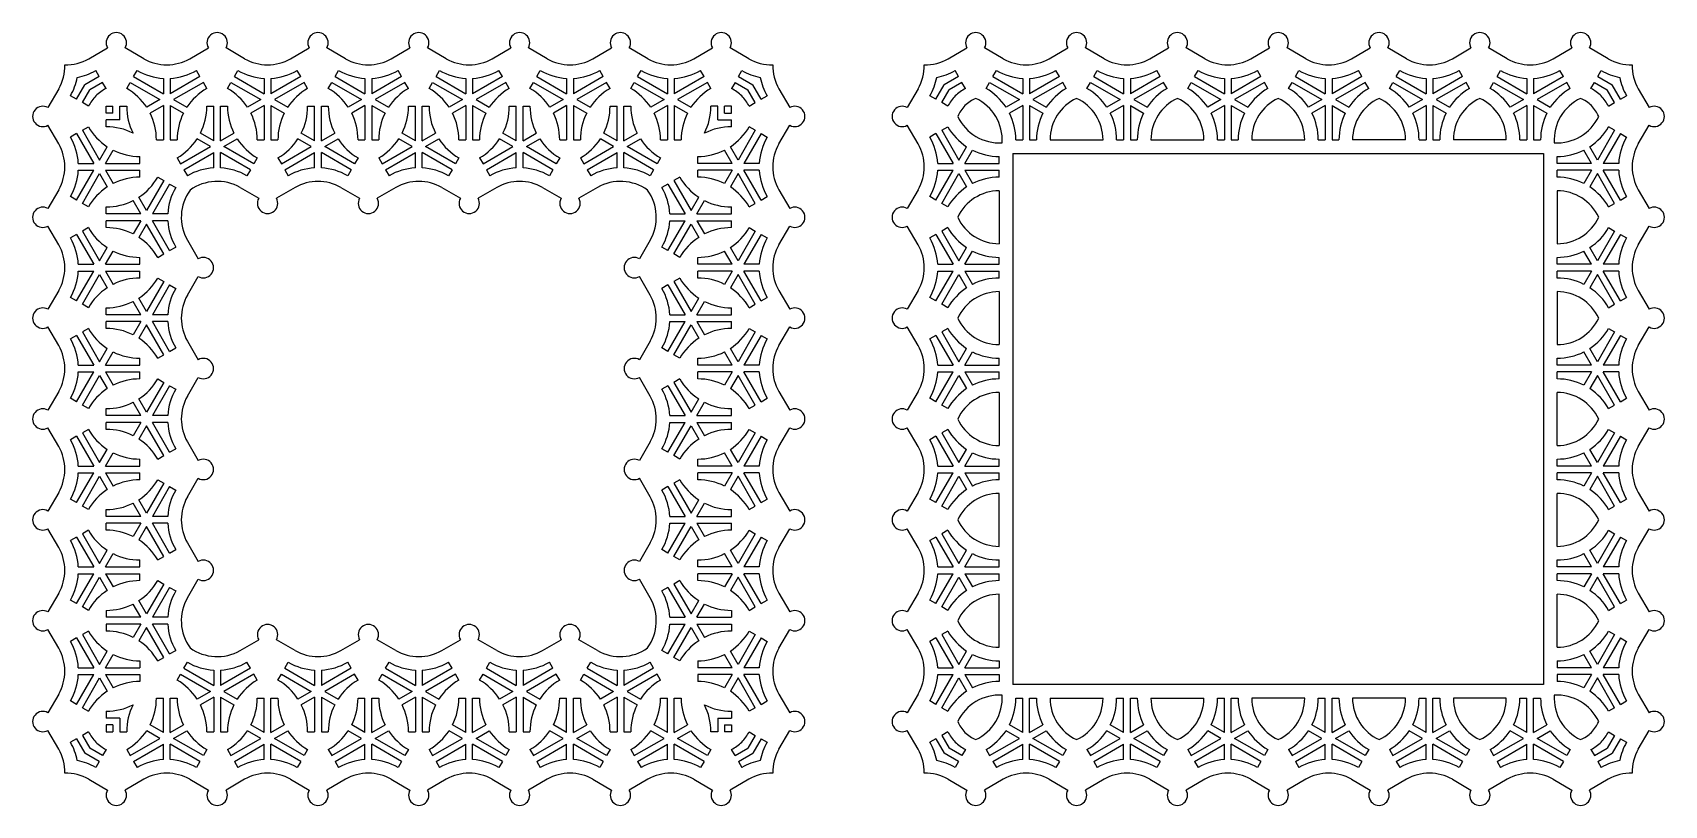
# Model space of a CAD drawing. Extents: x -115 to 365, y -50 to 177.
import ezdxf

# ---------------------------------------------------------------- set-up
doc = ezdxf.new("R2010")
doc.units = 0
doc.layers.get('0').update_dxf_attribs({"linetype": 'CONTINUOUS'})

msp = doc.modelspace()

# ---------------------------------------------------------------- linework, layer by layer
for p, q in [((-98.30349, 169.772779), (-92.816862, 172.940485)), ((-82.134082, 169.772779), (-87.62071, 172.940485)), ((-68.632256, 169.772779), (-63.145628, 172.940485)), ((-52.462848, 169.772779), (-57.949476, 172.940485)), ((-38.961022, 169.772779), (-33.474394, 172.940485)), ((-22.791614, 169.772779), (-28.278242, 172.940485)), ((-9.289788, 169.772779), (-3.80316, 172.940485)), ((6.87962, 169.772779), (1.392992, 172.940485)), ((20.381446, 169.772779), (25.868074, 172.940485)), ((36.550854, 169.772779), (31.064226, 172.940485)), ((50.052681, 169.772779), (55.539308, 172.940485)), ((66.222088, 169.772779), (60.735461, 172.940485)), ((79.723915, 169.772779), (85.210542, 172.940485)), ((95.893322, 169.772779), (90.406695, 172.940485)), ((154.629152, 169.772779), (160.11578, 172.940485)), ((170.79856, 169.772779), (165.311932, 172.940485)), ((184.300386, 169.772779), (189.787014, 172.940485)), ((200.469794, 169.772779), (194.983166, 172.940485)), ((213.971621, 169.772779), (219.458248, 172.940485)), ((230.141028, 169.772779), (224.654401, 172.940485)), ((243.642855, 169.772779), (249.129482, 172.940485)), ((259.812262, 169.772779), (254.325635, 172.940485)), ((273.314089, 169.772779), (278.800716, 172.940485)), ((289.483496, 169.772779), (283.996869, 172.940485)), ((302.985323, 169.772779), (308.47195, 172.940485)), ((319.15473, 169.772779), (313.668103, 172.940485)), ((332.656557, 169.772779), (338.143184, 172.940485)), ((348.825964, 169.772779), (343.339337, 172.940485)), ((-95.282314, 164.539948), (-99.51541, 162.095969)), ((-95.282314, 164.539948), (-96.30349, 166.308677)), ((-85.155258, 164.539948), (-84.134082, 166.308677)), ((-85.155258, 164.539948), (-76.383169, 159.47538)), ((-76.383169, 163.992469), (-76.383169, 159.47538)), ((-65.61108, 164.539948), (-74.383169, 159.47538)), ((-74.383169, 163.992469), (-74.383169, 159.47538)), ((-65.61108, 164.539948), (-66.632256, 166.308677)), ((-55.484024, 164.539948), (-54.462848, 166.308677)), ((-55.484024, 164.539948), (-46.711935, 159.47538)), ((-46.711935, 163.992469), (-46.711935, 159.47538)), ((-35.939846, 164.539948), (-44.711935, 159.47538)), ((-44.711935, 163.992469), (-44.711935, 159.47538)), ((-35.939846, 164.539948), (-36.961022, 166.308677)), ((-25.81279, 164.539948), (-24.791614, 166.308677)), ((-25.81279, 164.539948), (-17.040701, 159.47538)), ((-17.040701, 163.992469), (-17.040701, 159.47538)), ((-6.268612, 164.539948), (-15.040701, 159.47538)), ((-15.040701, 163.992469), (-15.040701, 159.47538)), ((-6.268612, 164.539948), (-7.289788, 166.308677)), ((3.858444, 164.539948), (4.87962, 166.308677)), ((3.858444, 164.539948), (12.630533, 159.47538)), ((12.630533, 163.992469), (12.630533, 159.47538)), ((23.402622, 164.539948), (14.630533, 159.47538)), ((14.630533, 163.992469), (14.630533, 159.47538)), ((23.402622, 164.539948), (22.381446, 166.308677)), ((33.529678, 164.539948), (34.550854, 166.308677)), ((33.529678, 164.539948), (42.301767, 159.47538)), ((42.301767, 163.992469), (42.301767, 159.47538)), ((53.073856, 164.539948), (44.301767, 159.47538)), ((44.301767, 163.992469), (44.301767, 159.47538)), ((53.073856, 164.539948), (52.052681, 166.308677)), ((63.200912, 164.539948), (64.222088, 166.308677)), ((63.200912, 164.539948), (71.973001, 159.47538)), ((71.973001, 163.992469), (71.973001, 159.47538)), ((82.745091, 164.539948), (73.973001, 159.47538)), ((73.973001, 163.992469), (73.973001, 159.47538)), ((82.745091, 164.539948), (81.723915, 166.308677)), ((92.872146, 164.539948), (93.893322, 166.308677)), ((92.872146, 164.539948), (97.105242, 162.095969)), ((157.650328, 164.539948), (153.417233, 162.095969)), ((157.650328, 164.539948), (156.629152, 166.308677)), ((167.777384, 164.539948), (168.79856, 166.308677)), ((167.777384, 164.539948), (176.549473, 159.47538)), ((176.549473, 163.992469), (176.549473, 159.47538)), ((187.321562, 164.539948), (178.549473, 159.47538)), ((178.549473, 163.992469), (178.549473, 159.47538)), ((187.321562, 164.539948), (186.300386, 166.308677)), ((197.448618, 164.539948), (198.469794, 166.308677)), ((197.448618, 164.539948), (206.220707, 159.47538)), ((206.220707, 163.992469), (206.220707, 159.47538)), ((216.992796, 164.539948), (208.220707, 159.47538)), ((208.220707, 163.992469), (208.220707, 159.47538)), ((216.992796, 164.539948), (215.971621, 166.308677)), ((227.119852, 164.539948), (228.141028, 166.308677)), ((227.119852, 164.539948), (235.891941, 159.47538)), ((235.891941, 163.992469), (235.891941, 159.47538)), ((246.664031, 164.539948), (237.891941, 159.47538)), ((237.891941, 163.992469), (237.891941, 159.47538)), ((246.664031, 164.539948), (245.642855, 166.308677)), ((256.791086, 164.539948), (257.812262, 166.308677)), ((256.791086, 164.539948), (265.563175, 159.47538)), ((265.563175, 163.992469), (265.563175, 159.47538)), ((276.335265, 164.539948), (267.563175, 159.47538)), ((267.563175, 163.992469), (267.563175, 159.47538)), ((276.335265, 164.539948), (275.314089, 166.308677)), ((286.46232, 164.539948), (287.483496, 166.308677)), ((286.46232, 164.539948), (295.234409, 159.47538)), ((295.234409, 163.992469), (295.234409, 159.47538)), ((306.006499, 164.539948), (297.234409, 159.47538)), ((297.234409, 163.992469), (297.234409, 159.47538)), ((306.006499, 164.539948), (304.985323, 166.308677)), ((316.133554, 164.539948), (317.15473, 166.308677)), ((316.133554, 164.539948), (324.905644, 159.47538)), ((324.905644, 163.992469), (324.905644, 159.47538)), ((335.677733, 164.539948), (326.905644, 159.47538)), ((326.905644, 163.992469), (326.905644, 159.47538)), ((335.677733, 164.539948), (334.656557, 166.308677)), ((345.804788, 164.539948), (346.825964, 166.308677)), ((345.804788, 164.539948), (350.037884, 162.095969)), ((-107.192219, 160.884049), (-110.359925, 155.397422)), ((-101.959389, 157.862874), (-103.728117, 158.884049)), ((-101.959389, 157.862874), (-99.51541, 162.095969)), ((-100.227338, 156.862874), (-98.051308, 160.631868)), ((-94.282314, 162.807898), (-98.051308, 160.631868)), ((-93.261138, 161.039169), (-94.282314, 162.807898)), ((-87.176434, 161.039169), (-86.155258, 162.807898)), ((-86.155258, 162.807898), (-77.383169, 157.74333)), ((-64.61108, 162.807898), (-73.383169, 157.74333)), ((-63.589904, 161.039169), (-64.61108, 162.807898)), ((-57.5052, 161.039169), (-56.484024, 162.807898)), ((-56.484024, 162.807898), (-47.711935, 157.74333)), ((-34.939846, 162.807898), (-43.711935, 157.74333)), ((-33.91867, 161.039169), (-34.939846, 162.807898)), ((-27.833966, 161.039169), (-26.81279, 162.807898)), ((-26.81279, 162.807898), (-18.040701, 157.74333)), ((-5.268612, 162.807898), (-14.040701, 157.74333)), ((-4.247436, 161.039169), (-5.268612, 162.807898)), ((1.837268, 161.039169), (2.858444, 162.807898)), ((2.858444, 162.807898), (11.630533, 157.74333)), ((24.402622, 162.807898), (15.630533, 157.74333)), ((25.423798, 161.039169), (24.402622, 162.807898)), ((31.508502, 161.039169), (32.529678, 162.807898)), ((32.529678, 162.807898), (41.301767, 157.74333)), ((54.073856, 162.807898), (45.301767, 157.74333)), ((55.095032, 161.039169), (54.073856, 162.807898)), ((61.179736, 161.039169), (62.200912, 162.807898)), ((62.200912, 162.807898), (70.973001, 157.74333)), ((83.745091, 162.807898), (74.973001, 157.74333)), ((84.766266, 161.039169), (83.745091, 162.807898)), ((91.872146, 162.807898), (90.85097, 161.039169)), ((91.872146, 162.807898), (95.64114, 160.631868)), ((97.81717, 156.862874), (95.64114, 160.631868)), ((99.549221, 157.862874), (97.105242, 162.095969)), ((99.549221, 157.862874), (101.31795, 158.884049)), ((104.782051, 160.884049), (107.949757, 155.397422)), ((145.740423, 160.884049), (142.572717, 155.397422)), ((150.973254, 157.862874), (149.204525, 158.884049)), ((150.973254, 157.862874), (153.417233, 162.095969)), ((152.705304, 156.862874), (154.881334, 160.631868)), ((158.650328, 162.807898), (154.881334, 160.631868)), ((159.671504, 161.039169), (158.650328, 162.807898)), ((165.756208, 161.039169), (166.777384, 162.807898)), ((166.777384, 162.807898), (175.549473, 157.74333)), ((188.321562, 162.807898), (179.549473, 157.74333)), ((189.342738, 161.039169), (188.321562, 162.807898)), ((195.427442, 161.039169), (196.448618, 162.807898)), ((196.448618, 162.807898), (205.220707, 157.74333)), ((217.992796, 162.807898), (209.220707, 157.74333)), ((219.013972, 161.039169), (217.992796, 162.807898)), ((225.098676, 161.039169), (226.119852, 162.807898)), ((226.119852, 162.807898), (234.891941, 157.74333)), ((247.664031, 162.807898), (238.891941, 157.74333)), ((248.685206, 161.039169), (247.664031, 162.807898)), ((254.76991, 161.039169), (255.791086, 162.807898)), ((255.791086, 162.807898), (264.563175, 157.74333)), ((277.335265, 162.807898), (268.563175, 157.74333)), ((278.356441, 161.039169), (277.335265, 162.807898)), ((284.441144, 161.039169), (285.46232, 162.807898)), ((285.46232, 162.807898), (294.234409, 157.74333)), ((307.006499, 162.807898), (298.234409, 157.74333)), ((308.027675, 161.039169), (307.006499, 162.807898)), ((314.112378, 161.039169), (315.133554, 162.807898)), ((315.133554, 162.807898), (323.905644, 157.74333)), ((336.677733, 162.807898), (327.905644, 157.74333)), ((337.698909, 161.039169), (336.677733, 162.807898)), ((343.783612, 161.039169), (344.804788, 162.807898)), ((344.804788, 162.807898), (348.573783, 160.631868)), ((350.749812, 156.862874), (348.573783, 160.631868)), ((352.481863, 157.862874), (350.037884, 162.095969)), ((352.481863, 157.862874), (354.250592, 158.884049)), ((357.714693, 160.884049), (360.882399, 155.397422)), ((-98.458609, 155.841698), (-100.227338, 156.862874)), ((-93.189101, 155.769661), (-91.218786, 155.769661)), ((-93.189101, 153.799346), (-93.189101, 155.769661)), ((-91.218786, 153.799346), (-93.189101, 153.799346)), ((-91.218786, 153.799346), (-91.218786, 155.769661)), ((-89.218786, 151.799346), (-89.218786, 155.769661)), ((-89.218786, 155.769661), (-87.176434, 155.769661)), ((-77.383169, 157.74333), (-81.295082, 155.484785)), ((-76.383169, 156.011279), (-80.295082, 153.752735)), ((-76.383169, 156.011279), (-76.383169, 145.882143)), ((-74.383169, 156.011279), (-74.383169, 145.882143)), ((-74.383169, 156.011279), (-70.471256, 153.752735)), ((-73.383169, 157.74333), (-69.471256, 155.484785)), ((-63.589904, 155.769661), (-61.547552, 155.769661)), ((-61.547552, 145.640525), (-61.547552, 155.769661)), ((-59.547552, 145.640525), (-59.547552, 155.769661)), ((-59.547552, 155.769661), (-57.5052, 155.769661)), ((-47.711935, 157.74333), (-51.623848, 155.484785)), ((-46.711935, 156.011279), (-50.623848, 153.752735)), ((-46.711935, 156.011279), (-46.711935, 145.882143)), ((-44.711935, 156.011279), (-40.800022, 153.752735)), ((-44.711935, 156.011279), (-44.711935, 145.882143)), ((-43.711935, 157.74333), (-39.800022, 155.484785)), ((-33.91867, 155.769661), (-31.876318, 155.769661)), ((-31.876318, 145.640525), (-31.876318, 155.769661)), ((-29.876318, 145.640525), (-29.876318, 155.769661)), ((-29.876318, 155.769661), (-27.833966, 155.769661)), ((-18.040701, 157.74333), (-21.952614, 155.484785)), ((-17.040701, 156.011279), (-20.952614, 153.752735)), ((-17.040701, 156.011279), (-17.040701, 145.882143)), ((-15.040701, 156.011279), (-15.040701, 145.882143)), ((-15.040701, 156.011279), (-11.128788, 153.752735)), ((-14.040701, 157.74333), (-10.128788, 155.484785)), ((-4.247436, 155.769661), (-2.205084, 155.769661)), ((-2.205084, 145.640525), (-2.205084, 155.769661)), ((-0.205084, 145.640525), (-0.205084, 155.769661)), ((-0.205084, 155.769661), (1.837268, 155.769661)), ((11.630533, 157.74333), (7.71862, 155.484785)), ((12.630533, 156.011279), (8.71862, 153.752735)), ((12.630533, 156.011279), (12.630533, 145.882143)), ((14.630533, 156.011279), (14.630533, 145.882143)), ((14.630533, 156.011279), (18.542446, 153.752735)), ((15.630533, 157.74333), (19.542446, 155.484785)), ((25.423798, 155.769661), (27.46615, 155.769661)), ((27.46615, 145.640525), (27.46615, 155.769661)), ((29.46615, 145.640525), (29.46615, 155.769661)), ((29.46615, 155.769661), (31.508502, 155.769661)), ((41.301767, 157.74333), (37.389854, 155.484785)), ((42.301767, 156.011279), (38.389854, 153.752735)), ((42.301767, 156.011279), (42.301767, 145.882143)), ((44.301767, 156.011279), (44.301767, 145.882143)), ((44.301767, 156.011279), (48.213681, 153.752735)), ((45.301767, 157.74333), (49.213681, 155.484785)), ((55.095032, 155.769661), (57.137384, 155.769661)), ((57.137384, 145.640525), (57.137384, 155.769661)), ((59.137384, 145.640525), (59.137384, 155.769661)), ((59.137384, 155.769661), (61.179736, 155.769661)), ((70.973001, 157.74333), (67.061088, 155.484785)), ((71.973001, 156.011279), (68.061088, 153.752735)), ((71.973001, 156.011279), (71.973001, 145.882143)), ((73.973001, 156.011279), (73.973001, 145.882143)), ((73.973001, 156.011279), (77.884915, 153.752735)), ((74.973001, 157.74333), (78.884915, 155.484785)), ((86.808618, 155.769661), (84.766266, 155.769661)), ((86.808618, 151.799346), (86.808618, 155.769661)), ((90.778934, 155.769661), (88.808618, 155.769661)), ((88.808618, 153.799346), (88.808618, 155.769661)), ((88.808618, 153.799346), (90.778934, 153.799346)), ((90.778934, 153.799346), (90.778934, 155.769661)), ((96.048442, 155.841698), (97.81717, 156.862874)), ((154.474033, 155.841698), (152.705304, 156.862874)), ((175.549473, 157.74333), (171.63756, 155.484785)), ((176.549473, 156.011279), (172.63756, 153.752735)), ((176.549473, 156.011279), (176.549473, 145.882143)), ((178.549473, 156.011279), (178.549473, 145.882143)), ((178.549473, 156.011279), (182.461386, 153.752735)), ((179.549473, 157.74333), (183.461386, 155.484785)), ((205.220707, 157.74333), (201.308794, 155.484785)), ((206.220707, 156.011279), (202.308794, 153.752735)), ((206.220707, 156.011279), (206.220707, 145.882143)), ((208.220707, 156.011279), (208.220707, 145.882143)), ((208.220707, 156.011279), (212.132621, 153.752735)), ((209.220707, 157.74333), (213.132621, 155.484785)), ((234.891941, 157.74333), (230.980028, 155.484785)), ((235.891941, 156.011279), (231.980028, 153.752735)), ((235.891941, 156.011279), (235.891941, 145.882143)), ((237.891941, 156.011279), (237.891941, 145.882143)), ((237.891941, 156.011279), (241.803855, 153.752735)), ((238.891941, 157.74333), (242.803855, 155.484785)), ((264.563175, 157.74333), (260.651262, 155.484785)), ((265.563175, 156.011279), (261.651262, 153.752735)), ((265.563175, 156.011279), (265.563175, 145.882143)), ((267.563175, 156.011279), (267.563175, 145.882143)), ((267.563175, 156.011279), (271.475089, 153.752735)), ((268.563175, 157.74333), (272.475089, 155.484785)), ((294.234409, 157.74333), (290.322496, 155.484785)), ((295.234409, 156.011279), (291.322496, 153.752735)), ((295.234409, 156.011279), (295.234409, 145.882143)), ((297.234409, 156.011279), (297.234409, 145.882143)), ((297.234409, 156.011279), (301.146323, 153.752735)), ((298.234409, 157.74333), (302.146323, 155.484785)), ((323.905644, 157.74333), (319.99373, 155.484785)), ((324.905644, 156.011279), (320.99373, 153.752735)), ((324.905644, 156.011279), (324.905644, 145.882143)), ((326.905644, 156.011279), (326.905644, 145.882143)), ((326.905644, 156.011279), (330.817557, 153.752735)), ((327.905644, 157.74333), (331.817557, 155.484785)), ((348.981084, 155.841698), (350.749812, 156.862874)), ((-107.192219, 144.714642), (-110.359925, 150.201269)), ((-100.227338, 148.735818), (-98.458609, 149.756994)), ((-89.218786, 151.799346), (-93.189101, 151.799346)), ((-93.189101, 149.756994), (-93.189101, 151.799346)), ((86.808618, 151.799346), (90.778934, 151.799346)), ((90.778934, 149.756994), (90.778934, 151.799346)), ((97.81717, 148.735818), (96.048442, 149.756994)), ((104.782051, 144.714642), (107.949757, 150.201269)), ((145.740423, 144.714642), (142.572717, 150.201269)), ((152.705304, 148.735818), (154.474033, 149.756994)), ((350.749812, 148.735818), (348.981084, 149.756994)), ((357.714693, 144.714642), (360.882399, 150.201269)), ((-101.959389, 147.735818), (-103.728117, 146.714642)), ((-101.959389, 147.735818), (-96.894821, 138.963729)), ((-100.227338, 148.735818), (-95.16277, 139.963729)), ((-78.425521, 145.882143), (-76.383169, 145.882143)), ((-74.383169, 145.882143), (-72.340817, 145.882143)), ((-62.547552, 143.908474), (-66.459465, 146.167018)), ((-61.547552, 145.640525), (-65.459465, 147.899069)), ((-59.547552, 145.640525), (-55.635639, 147.899069)), ((-58.547552, 143.908474), (-54.635639, 146.167018)), ((-48.754287, 145.882143), (-46.711935, 145.882143)), ((-44.711935, 145.882143), (-42.669583, 145.882143)), ((-32.876318, 143.908474), (-36.788231, 146.167018)), ((-31.876318, 145.640525), (-35.788231, 147.899069)), ((-29.876318, 145.640525), (-25.964405, 147.899069)), ((-28.876318, 143.908474), (-24.964405, 146.167018)), ((-19.083053, 145.882143), (-17.040701, 145.882143)), ((-15.040701, 145.882143), (-12.998349, 145.882143)), ((-3.205084, 143.908474), (-7.116997, 146.167018)), ((-2.205084, 145.640525), (-6.116997, 147.899069)), ((-0.205084, 145.640525), (3.706829, 147.899069)), ((0.794916, 143.908474), (4.706829, 146.167018)), ((10.588181, 145.882143), (12.630533, 145.882143)), ((14.630533, 145.882143), (16.672885, 145.882143)), ((26.46615, 143.908474), (22.554237, 146.167018)), ((27.46615, 145.640525), (23.554237, 147.899069)), ((29.46615, 145.640525), (33.378063, 147.899069)), ((30.46615, 143.908474), (34.378063, 146.167018)), ((40.259415, 145.882143), (42.301767, 145.882143)), ((44.301767, 145.882143), (46.344119, 145.882143)), ((56.137384, 143.908474), (52.225471, 146.167018)), ((57.137384, 145.640525), (53.225471, 147.899069)), ((59.137384, 145.640525), (63.049298, 147.899069)), ((60.137384, 143.908474), (64.049298, 146.167018)), ((69.930649, 145.882143), (71.973001, 145.882143)), ((73.973001, 145.882143), (76.015353, 145.882143)), ((97.81717, 148.735818), (92.752602, 139.963729)), ((99.549221, 147.735818), (94.484653, 138.963729)), ((99.549221, 147.735818), (101.31795, 146.714642)), ((150.973254, 147.735818), (149.204525, 146.714642)), ((150.973254, 147.735818), (156.037822, 138.963729)), ((152.705304, 148.735818), (157.769872, 139.963729)), ((174.507121, 145.882143), (176.549473, 145.882143)), ((178.549473, 145.882143), (180.591825, 145.882143)), ((184.591825, 145.882143), (200.178355, 145.882143)), ((204.178355, 145.882143), (206.220707, 145.882143)), ((208.220707, 145.882143), (210.263059, 145.882143)), ((214.263059, 145.882143), (229.849589, 145.882143)), ((233.849589, 145.882143), (235.891941, 145.882143)), ((237.891941, 145.882143), (239.934293, 145.882143)), ((243.934293, 145.882143), (259.520824, 145.882143)), ((263.520824, 145.882143), (265.563175, 145.882143)), ((267.563175, 145.882143), (269.605527, 145.882143)), ((289.192058, 145.882143), (273.605527, 145.882143)), ((293.192058, 145.882143), (295.234409, 145.882143)), ((297.234409, 145.882143), (299.276761, 145.882143)), ((318.863292, 145.882143), (303.276761, 145.882143)), ((322.863292, 145.882143), (324.905644, 145.882143)), ((326.905644, 145.882143), (328.947995, 145.882143)), ((350.749812, 148.735818), (345.685244, 139.963729)), ((352.481863, 147.735818), (347.417295, 138.963729)), ((352.481863, 147.735818), (354.250592, 146.714642)), ((-95.16277, 139.963729), (-92.904226, 143.875642)), ((-93.430719, 138.963729), (-91.172175, 142.875642)), ((-83.301583, 138.963729), (-83.301583, 141.006081)), ((-72.340817, 140.612635), (-71.319641, 138.843906)), ((-71.319641, 138.843906), (-62.547552, 143.908474)), ((-70.319641, 137.111855), (-61.547552, 142.176423)), ((-61.547552, 137.659335), (-61.547552, 142.176423)), ((-50.775463, 137.111855), (-59.547552, 142.176423)), ((-59.547552, 137.659335), (-59.547552, 142.176423)), ((-49.775463, 138.843906), (-58.547552, 143.908474)), ((-48.754287, 140.612635), (-49.775463, 138.843906)), ((-42.669583, 140.612635), (-41.648407, 138.843906)), ((-41.648407, 138.843906), (-32.876318, 143.908474)), ((-40.648407, 137.111855), (-31.876318, 142.176423)), ((-31.876318, 137.659335), (-31.876318, 142.176423)), ((-29.876318, 137.659335), (-29.876318, 142.176423)), ((-21.104229, 137.111855), (-29.876318, 142.176423)), ((-20.104229, 138.843906), (-28.876318, 143.908474)), ((-19.083053, 140.612635), (-20.104229, 138.843906)), ((-12.998349, 140.612635), (-11.977173, 138.843906)), ((-11.977173, 138.843906), (-3.205084, 143.908474)), ((-10.977173, 137.111855), (-2.205084, 142.176423)), ((-2.205084, 137.659335), (-2.205084, 142.176423)), ((8.567005, 137.111855), (-0.205084, 142.176423)), ((-0.205084, 137.659335), (-0.205084, 142.176423)), ((9.567005, 138.843906), (0.794916, 143.908474)), ((10.588181, 140.612635), (9.567005, 138.843906)), ((16.672885, 140.612635), (17.694061, 138.843906)), ((17.694061, 138.843906), (26.46615, 143.908474)), ((18.694061, 137.111855), (27.46615, 142.176423)), ((27.46615, 137.659335), (27.46615, 142.176423)), ((38.238239, 137.111855), (29.46615, 142.176423)), ((29.46615, 137.659335), (29.46615, 142.176423)), ((39.238239, 138.843906), (30.46615, 143.908474)), ((40.259415, 140.612635), (39.238239, 138.843906)), ((46.344119, 140.612635), (47.365295, 138.843906)), ((47.365295, 138.843906), (56.137384, 143.908474)), ((48.365295, 137.111855), (57.137384, 142.176423)), ((57.137384, 137.659335), (57.137384, 142.176423)), ((59.137384, 137.659335), (59.137384, 142.176423)), ((67.909473, 137.111855), (59.137384, 142.176423)), ((68.909473, 138.843906), (60.137384, 143.908474)), ((69.930649, 140.612635), (68.909473, 138.843906)), ((80.891415, 138.963729), (80.891415, 141.006081)), ((91.020551, 138.963729), (88.762007, 142.875642)), ((92.752602, 139.963729), (90.494058, 143.875642)), ((157.769872, 139.963729), (160.028417, 143.875642)), ((159.501923, 138.963729), (161.760467, 142.875642)), ((169.631059, 138.963729), (169.631059, 141.006081)), ((173.631059, 141.882143), (329.824057, 141.882143)), ((173.631059, 141.882143), (173.631059, -14.310856)), ((329.824057, 141.882143), (329.824057, -14.310856)), ((333.824057, 138.963729), (333.824057, 141.006081)), ((343.953194, 138.963729), (341.694649, 142.875642)), ((345.685244, 139.963729), (343.4267, 143.875642)), ((-101.959389, 128.191639), (-96.894821, 136.963729)), ((-101.411909, 138.963729), (-96.894821, 138.963729)), ((-101.411909, 136.963729), (-96.894821, 136.963729)), ((-100.227338, 127.191639), (-95.16277, 135.963729)), ((-95.16277, 135.963729), (-92.904226, 132.051815)), ((-93.430719, 138.963729), (-83.301583, 138.963729)), ((-93.430719, 136.963729), (-83.301583, 136.963729)), ((-93.430719, 136.963729), (-91.172175, 133.051815)), ((-83.301583, 134.921377), (-83.301583, 136.963729)), ((-78.032075, 134.921377), (-76.263346, 133.900201)), ((-70.319641, 137.111855), (-69.298465, 135.343126)), ((-50.775463, 137.111855), (-51.796639, 135.343126)), ((-40.648407, 137.111855), (-39.627231, 135.343126)), ((-21.104229, 137.111855), (-22.125405, 135.343126)), ((-10.977173, 137.111855), (-9.955997, 135.343126)), ((8.567005, 137.111855), (7.545829, 135.343126)), ((18.694061, 137.111855), (19.715237, 135.343126)), ((38.238239, 137.111855), (37.217063, 135.343126)), ((48.365295, 137.111855), (49.386471, 135.343126)), ((67.909473, 137.111855), (66.888298, 135.343126)), ((75.621907, 134.921377), (73.853179, 133.900201)), ((91.020551, 138.963729), (80.891415, 138.963729)), ((91.020551, 136.963729), (80.891415, 136.963729)), ((80.891415, 134.921377), (80.891415, 136.963729)), ((91.020551, 136.963729), (88.762007, 133.051815)), ((92.752602, 135.963729), (90.494058, 132.051815)), ((97.81717, 127.191639), (92.752602, 135.963729)), ((99.001741, 138.963729), (94.484653, 138.963729)), ((99.549221, 128.191639), (94.484653, 136.963729)), ((99.001741, 136.963729), (94.484653, 136.963729)), ((150.973254, 128.191639), (156.037822, 136.963729)), ((151.520733, 138.963729), (156.037822, 138.963729)), ((151.520733, 136.963729), (156.037822, 136.963729)), ((152.705304, 127.191639), (157.769872, 135.963729)), ((157.769872, 135.963729), (160.028417, 132.051815)), ((159.501923, 138.963729), (169.631059, 138.963729)), ((159.501923, 136.963729), (161.760467, 133.051815)), ((159.501923, 136.963729), (169.631059, 136.963729)), ((169.631059, 134.921377), (169.631059, 136.963729)), ((343.953194, 138.963729), (333.824057, 138.963729)), ((333.824057, 134.921377), (333.824057, 136.963729)), ((343.953194, 136.963729), (333.824057, 136.963729)), ((343.953194, 136.963729), (341.694649, 133.051815)), ((345.685244, 135.963729), (343.4267, 132.051815)), ((350.749812, 127.191639), (345.685244, 135.963729)), ((351.934384, 138.963729), (347.417295, 138.963729)), ((352.481863, 128.191639), (347.417295, 136.963729)), ((351.934384, 136.963729), (347.417295, 136.963729)), ((-107.192219, 131.212815), (-110.359925, 125.726188)), ((-76.263346, 133.900201), (-81.327914, 125.128112)), ((-74.531295, 132.900201), (-79.595863, 124.128112)), ((-74.531295, 132.900201), (-72.762567, 131.879025)), ((-53.796639, 131.879025), (-48.310011, 128.711319)), ((-37.627231, 131.879025), (-43.113859, 128.711319)), ((-24.125405, 131.879025), (-18.638777, 128.711319)), ((-7.955997, 131.879025), (-13.442625, 128.711319)), ((5.545829, 131.879025), (11.032457, 128.711319)), ((21.715237, 131.879025), (16.228609, 128.711319)), ((35.217063, 131.879025), (40.703691, 128.711319)), ((51.386471, 131.879025), (45.899843, 128.711319)), ((72.121128, 132.900201), (70.352399, 131.879025)), ((72.121128, 132.900201), (77.185696, 124.128112)), ((73.853179, 133.900201), (78.917747, 125.128112)), ((104.782051, 131.212815), (107.949757, 125.726188)), ((145.740423, 131.212815), (142.572717, 125.726188)), ((169.631059, 130.921377), (169.631059, 115.334846)), ((333.824057, 130.921377), (333.824057, 115.334846)), ((357.714693, 131.212815), (360.882399, 125.726188)), ((-101.959389, 128.191639), (-103.728117, 129.212815)), ((-98.458609, 126.170464), (-100.227338, 127.191639)), ((-93.189101, 124.128112), (-93.189101, 126.170464)), ((-83.059965, 124.128112), (-85.318509, 128.040025)), ((-81.327914, 125.128112), (-83.586458, 129.040025)), ((78.917747, 125.128112), (81.176291, 129.040025)), ((80.649797, 124.128112), (82.908342, 128.040025)), ((90.778934, 124.128112), (90.778934, 126.170464)), ((96.048442, 126.170464), (97.81717, 127.191639)), ((99.549221, 128.191639), (101.31795, 129.212815)), ((150.973254, 128.191639), (149.204525, 129.212815)), ((154.474033, 126.170464), (152.705304, 127.191639)), ((348.981084, 126.170464), (350.749812, 127.191639)), ((352.481863, 128.191639), (354.250592, 129.212815)), ((-107.192219, 115.043408), (-110.359925, 120.530035)), ((-98.458609, 120.08576), (-100.227338, 119.064584)), ((-83.059965, 124.128112), (-93.189101, 124.128112)), ((-83.059965, 122.128112), (-93.189101, 122.128112)), ((-93.189101, 120.08576), (-93.189101, 122.128112)), ((-83.059965, 122.128112), (-85.318509, 118.216198)), ((-81.327914, 121.128112), (-83.586458, 117.216198)), ((-76.263346, 112.356022), (-81.327914, 121.128112)), ((-75.078775, 124.128112), (-79.595863, 124.128112)), ((-74.531295, 113.356022), (-79.595863, 122.128112)), ((-75.078775, 122.128112), (-79.595863, 122.128112)), ((72.121128, 113.356022), (77.185696, 122.128112)), ((72.668608, 124.128112), (77.185696, 124.128112)), ((72.668608, 122.128112), (77.185696, 122.128112)), ((73.853179, 112.356022), (78.917747, 121.128112)), ((78.917747, 121.128112), (81.176291, 117.216198)), ((80.649797, 124.128112), (90.778934, 124.128112)), ((80.649797, 122.128112), (90.778934, 122.128112)), ((80.649797, 122.128112), (82.908342, 118.216198)), ((90.778934, 120.08576), (90.778934, 122.128112)), ((96.048442, 120.08576), (97.81717, 119.064584)), ((104.782051, 115.043408), (107.949757, 120.530035)), ((145.740423, 115.043408), (142.572717, 120.530035)), ((154.474033, 120.08576), (152.705304, 119.064584)), ((348.981084, 120.08576), (350.749812, 119.064584)), ((357.714693, 115.043408), (360.882399, 120.530035)), ((-101.959389, 118.064584), (-103.728117, 117.043408)), ((-101.959389, 118.064584), (-96.894821, 109.292495)), ((-100.227338, 119.064584), (-95.16277, 110.292495)), ((-69.298465, 116.377198), (-66.130759, 110.890571)), ((66.888298, 116.377198), (63.720592, 110.890571)), ((97.81717, 119.064584), (92.752602, 110.292495)), ((99.549221, 118.064584), (94.484653, 109.292495)), ((99.549221, 118.064584), (101.31795, 117.043408)), ((150.973254, 118.064584), (149.204525, 117.043408)), ((150.973254, 118.064584), (156.037822, 109.292495)), ((152.705304, 119.064584), (157.769872, 110.292495)), ((350.749812, 119.064584), (345.685244, 110.292495)), ((352.481863, 118.064584), (347.417295, 109.292495)), ((352.481863, 118.064584), (354.250592, 117.043408)), ((-95.16277, 110.292495), (-92.904226, 114.204408)), ((-93.430719, 109.292495), (-91.172175, 113.204408)), ((-83.301583, 109.292495), (-83.301583, 111.334846)), ((-78.032075, 111.334846), (-76.263346, 112.356022)), ((-74.531295, 113.356022), (-72.762567, 114.377198)), ((72.121128, 113.356022), (70.352399, 114.377198)), ((75.621907, 111.334846), (73.853179, 112.356022)), ((80.891415, 109.292495), (80.891415, 111.334846)), ((91.020551, 109.292495), (88.762007, 113.204408)), ((92.752602, 110.292495), (90.494058, 114.204408)), ((157.769872, 110.292495), (160.028417, 114.204408)), ((159.501923, 109.292495), (161.760467, 113.204408)), ((169.631059, 109.292495), (169.631059, 111.334846)), ((333.824057, 109.292495), (333.824057, 111.334846)), ((343.953194, 109.292495), (341.694649, 113.204408)), ((345.685244, 110.292495), (343.4267, 114.204408)), ((-101.959389, 98.520405), (-96.894821, 107.292495)), ((-101.411909, 109.292495), (-96.894821, 109.292495)), ((-101.411909, 107.292495), (-96.894821, 107.292495)), ((-100.227338, 97.520405), (-95.16277, 106.292495)), ((-95.16277, 106.292495), (-92.904226, 102.380581)), ((-93.430719, 109.292495), (-83.301583, 109.292495)), ((-93.430719, 107.292495), (-83.301583, 107.292495)), ((-93.430719, 107.292495), (-91.172175, 103.380581)), ((-83.301583, 105.250143), (-83.301583, 107.292495)), ((-69.298465, 100.207791), (-66.130759, 105.694418)), ((66.888298, 100.207791), (63.720592, 105.694418)), ((91.020551, 109.292495), (80.891415, 109.292495)), ((91.020551, 107.292495), (80.891415, 107.292495)), ((80.891415, 105.250143), (80.891415, 107.292495)), ((91.020551, 107.292495), (88.762007, 103.380581)), ((92.752602, 106.292495), (90.494058, 102.380581)), ((97.81717, 97.520405), (92.752602, 106.292495)), ((99.001741, 109.292495), (94.484653, 109.292495)), ((99.001741, 107.292495), (94.484653, 107.292495)), ((99.549221, 98.520405), (94.484653, 107.292495)), ((150.973254, 98.520405), (156.037822, 107.292495)), ((151.520733, 109.292495), (156.037822, 109.292495)), ((151.520733, 107.292495), (156.037822, 107.292495)), ((152.705304, 97.520405), (157.769872, 106.292495)), ((157.769872, 106.292495), (160.028417, 102.380581)), ((159.501923, 109.292495), (169.631059, 109.292495)), ((159.501923, 107.292495), (161.760467, 103.380581)), ((159.501923, 107.292495), (169.631059, 107.292495)), ((169.631059, 105.250143), (169.631059, 107.292495)), ((343.953194, 109.292495), (333.824057, 109.292495)), ((343.953194, 107.292495), (333.824057, 107.292495)), ((333.824057, 105.250143), (333.824057, 107.292495)), ((343.953194, 107.292495), (341.694649, 103.380581)), ((345.685244, 106.292495), (343.4267, 102.380581)), ((350.749812, 97.520405), (345.685244, 106.292495)), ((351.934384, 109.292495), (347.417295, 109.292495)), ((352.481863, 98.520405), (347.417295, 107.292495)), ((351.934384, 107.292495), (347.417295, 107.292495)), ((-107.192219, 101.541581), (-110.359925, 96.054954)), ((-76.263346, 104.228967), (-81.327914, 95.456878)), ((-74.531295, 103.228967), (-79.595863, 94.456878)), ((-78.032075, 105.250143), (-76.263346, 104.228967)), ((-74.531295, 103.228967), (-72.762567, 102.207791)), ((72.121128, 103.228967), (70.352399, 102.207791)), ((72.121128, 103.228967), (77.185696, 94.456878)), ((75.621907, 105.250143), (73.853179, 104.228967)), ((73.853179, 104.228967), (78.917747, 95.456878)), ((104.782051, 101.541581), (107.949757, 96.054954)), ((145.740423, 101.541581), (142.572717, 96.054954)), ((169.631059, 101.250143), (169.631059, 85.663612)), ((333.824057, 101.250143), (333.824057, 85.663612)), ((357.714693, 101.541581), (360.882399, 96.054954)), ((-101.959389, 98.520405), (-103.728117, 99.541581)), ((-98.458609, 96.499229), (-100.227338, 97.520405)), ((-93.189101, 94.456878), (-93.189101, 96.499229)), ((-83.059965, 94.456878), (-85.318509, 98.368791)), ((-81.327914, 95.456878), (-83.586458, 99.368791)), ((78.917747, 95.456878), (81.176291, 99.368791)), ((80.649797, 94.456878), (82.908342, 98.368791)), ((90.778934, 94.456878), (90.778934, 96.499229)), ((96.048442, 96.499229), (97.81717, 97.520405)), ((99.549221, 98.520405), (101.31795, 99.541581)), ((150.973254, 98.520405), (149.204525, 99.541581)), ((154.474033, 96.499229), (152.705304, 97.520405)), ((348.981084, 96.499229), (350.749812, 97.520405)), ((352.481863, 98.520405), (354.250592, 99.541581)), ((-83.059965, 94.456878), (-93.189101, 94.456878)), ((-83.059965, 92.456878), (-93.189101, 92.456878)), ((-93.189101, 90.414526), (-93.189101, 92.456878)), ((-83.059965, 92.456878), (-85.318509, 88.544964)), ((-81.327914, 91.456878), (-83.586458, 87.544964)), ((-76.263346, 82.684788), (-81.327914, 91.456878)), ((-75.078775, 94.456878), (-79.595863, 94.456878)), ((-74.531295, 83.684788), (-79.595863, 92.456878)), ((-75.078775, 92.456878), (-79.595863, 92.456878)), ((72.121128, 83.684788), (77.185696, 92.456878)), ((72.668608, 94.456878), (77.185696, 94.456878)), ((72.668608, 92.456878), (77.185696, 92.456878)), ((73.853179, 82.684788), (78.917747, 91.456878)), ((78.917747, 91.456878), (81.176291, 87.544964)), ((80.649797, 94.456878), (90.778934, 94.456878)), ((80.649797, 92.456878), (90.778934, 92.456878)), ((80.649797, 92.456878), (82.908342, 88.544964)), ((90.778934, 90.414526), (90.778934, 92.456878)), ((-107.192219, 85.372174), (-110.359925, 90.858801)), ((-101.959389, 88.39335), (-103.728117, 87.372174)), ((-101.959389, 88.39335), (-96.894821, 79.621261)), ((-98.458609, 90.414526), (-100.227338, 89.39335)), ((-100.227338, 89.39335), (-95.16277, 80.621261)), ((-69.298465, 86.705964), (-66.130759, 81.219337)), ((66.888298, 86.705964), (63.720592, 81.219337)), ((97.81717, 89.39335), (92.752602, 80.621261)), ((99.549221, 88.39335), (94.484653, 79.621261)), ((96.048442, 90.414526), (97.81717, 89.39335)), ((99.549221, 88.39335), (101.31795, 87.372174)), ((104.782051, 85.372174), (107.949757, 90.858801)), ((145.740423, 85.372174), (142.572717, 90.858801)), ((150.973254, 88.39335), (149.204525, 87.372174)), ((150.973254, 88.39335), (156.037822, 79.621261)), ((154.474033, 90.414526), (152.705304, 89.39335)), ((152.705304, 89.39335), (157.769872, 80.621261)), ((350.749812, 89.39335), (345.685244, 80.621261)), ((352.481863, 88.39335), (347.417295, 79.621261)), ((348.981084, 90.414526), (350.749812, 89.39335)), ((352.481863, 88.39335), (354.250592, 87.372174)), ((357.714693, 85.372174), (360.882399, 90.858801)), ((-95.16277, 80.621261), (-92.904226, 84.533174)), ((-93.430719, 79.621261), (-91.172175, 83.533174)), ((-83.301583, 79.621261), (-83.301583, 81.663612)), ((-78.032075, 81.663612), (-76.263346, 82.684788)), ((-74.531295, 83.684788), (-72.762567, 84.705964)), ((72.121128, 83.684788), (70.352399, 84.705964)), ((75.621907, 81.663612), (73.853179, 82.684788)), ((80.891415, 79.621261), (80.891415, 81.663612)), ((91.020551, 79.621261), (88.762007, 83.533174)), ((92.752602, 80.621261), (90.494058, 84.533174)), ((157.769872, 80.621261), (160.028417, 84.533174)), ((159.501923, 79.621261), (161.760467, 83.533174)), ((169.631059, 79.621261), (169.631059, 81.663612)), ((333.824057, 79.621261), (333.824057, 81.663612)), ((343.953194, 79.621261), (341.694649, 83.533174)), ((345.685244, 80.621261), (343.4267, 84.533174)), ((-101.959389, 68.849171), (-96.894821, 77.621261)), ((-101.411909, 79.621261), (-96.894821, 79.621261)), ((-101.411909, 77.621261), (-96.894821, 77.621261)), ((-93.430719, 79.621261), (-83.301583, 79.621261)), ((-93.430719, 77.621261), (-83.301583, 77.621261)), ((-93.430719, 77.621261), (-91.172175, 73.709347)), ((-83.301583, 75.578909), (-83.301583, 77.621261)), ((91.020551, 79.621261), (80.891415, 79.621261)), ((91.020551, 77.621261), (80.891415, 77.621261)), ((80.891415, 75.578909), (80.891415, 77.621261)), ((91.020551, 77.621261), (88.762007, 73.709347)), ((99.001741, 79.621261), (94.484653, 79.621261)), ((99.549221, 68.849171), (94.484653, 77.621261)), ((99.001741, 77.621261), (94.484653, 77.621261)), ((150.973254, 68.849171), (156.037822, 77.621261)), ((151.520733, 79.621261), (156.037822, 79.621261)), ((151.520733, 77.621261), (156.037822, 77.621261)), ((159.501923, 79.621261), (169.631059, 79.621261)), ((159.501923, 77.621261), (169.631059, 77.621261)), ((159.501923, 77.621261), (161.760467, 73.709347)), ((169.631059, 75.578909), (169.631059, 77.621261)), ((343.953194, 79.621261), (333.824057, 79.621261)), ((343.953194, 77.621261), (333.824057, 77.621261)), ((333.824057, 75.578909), (333.824057, 77.621261)), ((343.953194, 77.621261), (341.694649, 73.709347)), ((351.934384, 79.621261), (347.417295, 79.621261)), ((352.481863, 68.849171), (347.417295, 77.621261)), ((351.934384, 77.621261), (347.417295, 77.621261)), ((-100.227338, 67.849171), (-95.16277, 76.621261)), ((-95.16277, 76.621261), (-92.904226, 72.709347)), ((-76.263346, 74.557733), (-81.327914, 65.785644)), ((-74.531295, 73.557733), (-79.595863, 64.785644)), ((-78.032075, 75.578909), (-76.263346, 74.557733)), ((-74.531295, 73.557733), (-72.762567, 72.536557)), ((-69.298465, 70.536557), (-66.130759, 76.023184)), ((66.888298, 70.536557), (63.720592, 76.023184)), ((72.121128, 73.557733), (70.352399, 72.536557)), ((72.121128, 73.557733), (77.185696, 64.785644)), ((75.621907, 75.578909), (73.853179, 74.557733)), ((73.853179, 74.557733), (78.917747, 65.785644)), ((92.752602, 76.621261), (90.494058, 72.709347)), ((97.81717, 67.849171), (92.752602, 76.621261)), ((152.705304, 67.849171), (157.769872, 76.621261)), ((157.769872, 76.621261), (160.028417, 72.709347)), ((345.685244, 76.621261), (343.4267, 72.709347)), ((350.749812, 67.849171), (345.685244, 76.621261)), ((-107.192219, 71.870347), (-110.359925, 66.38372)), ((-101.959389, 68.849171), (-103.728117, 69.870347)), ((-98.458609, 66.827995), (-100.227338, 67.849171)), ((-83.059965, 64.785644), (-85.318509, 68.697557)), ((-81.327914, 65.785644), (-83.586458, 69.697557)), ((78.917747, 65.785644), (81.176291, 69.697557)), ((80.649797, 64.785644), (82.908342, 68.697557)), ((96.048442, 66.827995), (97.81717, 67.849171)), ((99.549221, 68.849171), (101.31795, 69.870347)), ((104.782051, 71.870347), (107.949757, 66.38372)), ((145.740423, 71.870347), (142.572717, 66.38372)), ((150.973254, 68.849171), (149.204525, 69.870347)), ((154.474033, 66.827995), (152.705304, 67.849171)), ((169.631059, 71.578909), (169.631059, 55.992378)), ((333.824057, 55.992378), (333.824057, 71.578909)), ((348.981084, 66.827995), (350.749812, 67.849171)), ((352.481863, 68.849171), (354.250592, 69.870347)), ((357.714693, 71.870347), (360.882399, 66.38372)), ((-93.189101, 64.785644), (-93.189101, 66.827995)), ((-83.059965, 64.785644), (-93.189101, 64.785644)), ((-83.059965, 62.785644), (-93.189101, 62.785644)), ((-93.189101, 60.743292), (-93.189101, 62.785644)), ((-83.059965, 62.785644), (-85.318509, 58.87373)), ((-75.078775, 64.785644), (-79.595863, 64.785644)), ((-74.531295, 54.013554), (-79.595863, 62.785644)), ((-75.078775, 62.785644), (-79.595863, 62.785644)), ((72.121128, 54.013554), (77.185696, 62.785644)), ((72.668608, 64.785644), (77.185696, 64.785644)), ((72.668608, 62.785644), (77.185696, 62.785644)), ((80.649797, 64.785644), (90.778934, 64.785644)), ((80.649797, 62.785644), (90.778934, 62.785644)), ((80.649797, 62.785644), (82.908342, 58.87373)), ((90.778934, 64.785644), (90.778934, 66.827995)), ((90.778934, 60.743292), (90.778934, 62.785644)), ((-107.192219, 55.70094), (-110.359925, 61.187567)), ((-101.959389, 58.722116), (-103.728117, 57.70094)), ((-101.959389, 58.722116), (-96.894821, 49.950026)), ((-98.458609, 60.743292), (-100.227338, 59.722116)), ((-100.227338, 59.722116), (-95.16277, 50.950026)), ((-81.327914, 61.785644), (-83.586458, 57.87373)), ((-76.263346, 53.013554), (-81.327914, 61.785644)), ((73.853179, 53.013554), (78.917747, 61.785644)), ((78.917747, 61.785644), (81.176291, 57.87373)), ((97.81717, 59.722116), (92.752602, 50.950026)), ((99.549221, 58.722116), (94.484653, 49.950026)), ((96.048442, 60.743292), (97.81717, 59.722116)), ((99.549221, 58.722116), (101.31795, 57.70094)), ((104.782051, 55.70094), (107.949757, 61.187567)), ((145.740423, 55.70094), (142.572717, 61.187567)), ((150.973254, 58.722116), (149.204525, 57.70094)), ((150.973254, 58.722116), (156.037822, 49.950026)), ((154.474033, 60.743292), (152.705304, 59.722116)), ((152.705304, 59.722116), (157.769872, 50.950026)), ((350.749812, 59.722116), (345.685244, 50.950026)), ((352.481863, 58.722116), (347.417295, 49.950026)), ((348.981084, 60.743292), (350.749812, 59.722116)), ((352.481863, 58.722116), (354.250592, 57.70094)), ((357.714693, 55.70094), (360.882399, 61.187567)), ((-95.16277, 50.950026), (-92.904226, 54.86194)), ((-93.430719, 49.950026), (-91.172175, 53.86194)), ((-78.032075, 51.992378), (-76.263346, 53.013554)), ((-74.531295, 54.013554), (-72.762567, 55.03473)), ((-69.298465, 57.03473), (-66.130759, 51.548103)), ((66.888298, 57.03473), (63.720592, 51.548103)), ((72.121128, 54.013554), (70.352399, 55.03473)), ((75.621907, 51.992378), (73.853179, 53.013554)), ((91.020551, 49.950026), (88.762007, 53.86194)), ((92.752602, 50.950026), (90.494058, 54.86194)), ((157.769872, 50.950026), (160.028417, 54.86194)), ((159.501923, 49.950026), (161.760467, 53.86194)), ((343.953194, 49.950026), (341.694649, 53.86194)), ((345.685244, 50.950026), (343.4267, 54.86194)), ((-101.411909, 49.950026), (-96.894821, 49.950026)), ((-93.430719, 49.950026), (-83.301583, 49.950026)), ((-83.301583, 49.950026), (-83.301583, 51.992378)), ((80.891415, 49.950026), (80.891415, 51.992378)), ((91.020551, 49.950026), (80.891415, 49.950026)), ((99.001741, 49.950026), (94.484653, 49.950026)), ((151.520733, 49.950026), (156.037822, 49.950026)), ((159.501923, 49.950026), (169.631059, 49.950026)), ((169.631059, 49.950026), (169.631059, 51.992378)), ((333.824057, 49.950026), (333.824057, 51.992378)), ((343.953194, 49.950026), (333.824057, 49.950026)), ((351.934384, 49.950026), (347.417295, 49.950026)), ((-101.959389, 39.177937), (-96.894821, 47.950026)), ((-101.411909, 47.950026), (-96.894821, 47.950026)), ((-100.227338, 38.177937), (-95.16277, 46.950026)), ((-95.16277, 46.950026), (-92.904226, 43.038113)), ((-93.430719, 47.950026), (-83.301583, 47.950026)), ((-93.430719, 47.950026), (-91.172175, 44.038113)), ((-83.301583, 45.907675), (-83.301583, 47.950026)), ((-76.263346, 44.886499), (-81.327914, 36.114409)), ((-74.531295, 43.886499), (-79.595863, 35.114409)), ((-78.032075, 45.907675), (-76.263346, 44.886499)), ((-74.531295, 43.886499), (-72.762567, 42.865323)), ((-69.298465, 40.865323), (-66.130759, 46.35195)), ((66.888298, 40.865323), (63.720592, 46.35195)), ((72.121128, 43.886499), (70.352399, 42.865323)), ((72.121128, 43.886499), (77.185696, 35.114409)), ((75.621907, 45.907675), (73.853179, 44.886499)), ((73.853179, 44.886499), (78.917747, 36.114409)), ((91.020551, 47.950026), (80.891415, 47.950026)), ((80.891415, 45.907675), (80.891415, 47.950026)), ((91.020551, 47.950026), (88.762007, 44.038113)), ((92.752602, 46.950026), (90.494058, 43.038113)), ((97.81717, 38.177937), (92.752602, 46.950026)), ((99.549221, 39.177937), (94.484653, 47.950026)), ((99.001741, 47.950026), (94.484653, 47.950026)), ((150.973254, 39.177937), (156.037822, 47.950026)), ((151.520733, 47.950026), (156.037822, 47.950026)), ((152.705304, 38.177937), (157.769872, 46.950026)), ((157.769872, 46.950026), (160.028417, 43.038113)), ((159.501923, 47.950026), (169.631059, 47.950026)), ((159.501923, 47.950026), (161.760467, 44.038113)), ((169.631059, 45.907675), (169.631059, 47.950026)), ((333.824057, 45.907675), (333.824057, 47.950026)), ((343.953194, 47.950026), (333.824057, 47.950026)), ((343.953194, 47.950026), (341.694649, 44.038113)), ((345.685244, 46.950026), (343.4267, 43.038113)), ((350.749812, 38.177937), (345.685244, 46.950026)), ((352.481863, 39.177937), (347.417295, 47.950026)), ((351.934384, 47.950026), (347.417295, 47.950026)), ((-107.192219, 42.199113), (-110.359925, 36.712486)), ((-101.959389, 39.177937), (-103.728117, 40.199113)), ((-83.059965, 35.114409), (-85.318509, 39.026323)), ((-81.327914, 36.114409), (-83.586458, 40.026323)), ((78.917747, 36.114409), (81.176291, 40.026323)), ((80.649797, 35.114409), (82.908342, 39.026323)), ((99.549221, 39.177937), (101.31795, 40.199113)), ((104.782051, 42.199113), (107.949757, 36.712486)), ((145.740423, 42.199113), (142.572717, 36.712486)), ((150.973254, 39.177937), (149.204525, 40.199113)), ((169.631059, 26.321144), (169.631059, 41.907675)), ((333.824057, 26.321144), (333.824057, 41.907675)), ((352.481863, 39.177937), (354.250592, 40.199113)), ((357.714693, 42.199113), (360.882399, 36.712486)), ((-98.458609, 37.156761), (-100.227338, 38.177937)), ((-93.189101, 35.114409), (-93.189101, 37.156761)), ((-83.059965, 35.114409), (-93.189101, 35.114409)), ((-75.078775, 35.114409), (-79.595863, 35.114409)), ((72.668608, 35.114409), (77.185696, 35.114409)), ((80.649797, 35.114409), (90.778934, 35.114409)), ((90.778934, 35.114409), (90.778934, 37.156761)), ((96.048442, 37.156761), (97.81717, 38.177937)), ((154.474033, 37.156761), (152.705304, 38.177937)), ((348.981084, 37.156761), (350.749812, 38.177937)), ((-107.192219, 26.029706), (-110.359925, 31.516333)), ((-101.959389, 29.050882), (-103.728117, 28.029706)), ((-101.959389, 29.050882), (-96.894821, 20.278792)), ((-98.458609, 31.072058), (-100.227338, 30.050882)), ((-100.227338, 30.050882), (-95.16277, 21.278792)), ((-83.059965, 33.114409), (-93.189101, 33.114409)), ((-93.189101, 31.072058), (-93.189101, 33.114409)), ((-83.059965, 33.114409), (-85.318509, 29.202496)), ((-81.327914, 32.114409), (-83.586458, 28.202496)), ((-76.263346, 23.34232), (-81.327914, 32.114409)), ((-74.531295, 24.34232), (-79.595863, 33.114409)), ((-75.078775, 33.114409), (-79.595863, 33.114409)), ((72.121128, 24.34232), (77.185696, 33.114409)), ((72.668608, 33.114409), (77.185696, 33.114409)), ((73.853179, 23.34232), (78.917747, 32.114409)), ((78.917747, 32.114409), (81.176291, 28.202496)), ((80.649797, 33.114409), (90.778934, 33.114409)), ((80.649797, 33.114409), (82.908342, 29.202496)), ((90.778934, 31.072058), (90.778934, 33.114409)), ((97.81717, 30.050882), (92.752602, 21.278792)), ((99.549221, 29.050882), (94.484653, 20.278792)), ((96.048442, 31.072058), (97.81717, 30.050882)), ((99.549221, 29.050882), (101.31795, 28.029706)), ((104.782051, 26.029706), (107.949757, 31.516333)), ((145.740423, 26.029706), (142.572717, 31.516333)), ((150.973254, 29.050882), (149.204525, 28.029706)), ((150.973254, 29.050882), (156.037822, 20.278792)), ((154.474033, 31.072058), (152.705304, 30.050882)), ((152.705304, 30.050882), (157.769872, 21.278792)), ((350.749812, 30.050882), (345.685244, 21.278792)), ((352.481863, 29.050882), (347.417295, 20.278792)), ((348.981084, 31.072058), (350.749812, 30.050882)), ((352.481863, 29.050882), (354.250592, 28.029706)), ((357.714693, 26.029706), (360.882399, 31.516333)), ((-95.16277, 21.278792), (-92.904226, 25.190706)), ((-93.430719, 20.278792), (-91.172175, 24.190706)), ((-74.531295, 24.34232), (-72.762567, 25.363496)), ((-69.298465, 27.363496), (-66.130759, 21.876869)), ((66.888298, 27.363496), (63.720592, 21.876869)), ((72.121128, 24.34232), (70.352399, 25.363496)), ((91.020551, 20.278792), (88.762007, 24.190706)), ((92.752602, 21.278792), (90.494058, 25.190706)), ((157.769872, 21.278792), (160.028417, 25.190706)), ((159.501923, 20.278792), (161.760467, 24.190706)), ((343.953194, 20.278792), (341.694649, 24.190706)), ((345.685244, 21.278792), (343.4267, 25.190706)), ((-101.411909, 20.278792), (-96.894821, 20.278792)), ((-93.430719, 20.278792), (-83.301583, 20.278792)), ((-83.301583, 20.278792), (-83.301583, 22.321144)), ((-78.032075, 22.321144), (-76.263346, 23.34232)), ((75.621907, 22.321144), (73.853179, 23.34232)), ((80.891415, 20.278792), (80.891415, 22.321144)), ((91.020551, 20.278792), (80.891415, 20.278792)), ((99.001741, 20.278792), (94.484653, 20.278792)), ((151.520733, 20.278792), (156.037822, 20.278792)), ((159.501923, 20.278792), (169.631059, 20.278792)), ((169.631059, 20.278792), (169.631059, 22.321144)), ((333.824057, 20.278792), (333.824057, 22.321144)), ((343.953194, 20.278792), (333.824057, 20.278792)), ((351.934384, 20.278792), (347.417295, 20.278792)), ((-101.959389, 9.506703), (-96.894821, 18.278792)), ((-101.411909, 18.278792), (-96.894821, 18.278792)), ((-100.227338, 8.506703), (-95.16277, 17.278792)), ((-95.16277, 17.278792), (-92.904226, 13.366879)), ((-93.430719, 18.278792), (-83.301583, 18.278792)), ((-93.430719, 18.278792), (-91.172175, 14.366879)), ((-83.301583, 16.236441), (-83.301583, 18.278792)), ((-76.263346, 15.215265), (-81.327914, 6.443175)), ((-78.032075, 16.236441), (-76.263346, 15.215265)), ((-69.298465, 11.194089), (-66.130759, 16.680716)), ((66.888298, 11.194089), (63.720592, 16.680716)), ((75.621907, 16.236441), (73.853179, 15.215265)), ((73.853179, 15.215265), (78.917747, 6.443175)), ((91.020551, 18.278792), (80.891415, 18.278792)), ((80.891415, 16.236441), (80.891415, 18.278792)), ((91.020551, 18.278792), (88.762007, 14.366879)), ((92.752602, 17.278792), (90.494058, 13.366879)), ((97.81717, 8.506703), (92.752602, 17.278792)), ((99.549221, 9.506703), (94.484653, 18.278792)), ((99.001741, 18.278792), (94.484653, 18.278792)), ((150.973254, 9.506703), (156.037822, 18.278792)), ((151.520733, 18.278792), (156.037822, 18.278792)), ((152.705304, 8.506703), (157.769872, 17.278792)), ((157.769872, 17.278792), (160.028417, 13.366879)), ((159.501923, 18.278792), (169.631059, 18.278792)), ((159.501923, 18.278792), (161.760467, 14.366879)), ((169.631059, 16.236441), (169.631059, 18.278792)), ((343.953194, 18.278792), (333.824057, 18.278792)), ((333.824057, 16.236441), (333.824057, 18.278792)), ((343.953194, 18.278792), (341.694649, 14.366879)), ((345.685244, 17.278792), (343.4267, 13.366879)), ((350.749812, 8.506703), (345.685244, 17.278792)), ((352.481863, 9.506703), (347.417295, 18.278792)), ((351.934384, 18.278792), (347.417295, 18.278792)), ((-107.192219, 12.527879), (-110.359925, 7.041252)), ((-101.959389, 9.506703), (-103.728117, 10.527879)), ((-81.327914, 6.443175), (-83.586458, 10.355089)), ((-74.531295, 14.215265), (-79.595863, 5.443175)), ((-74.531295, 14.215265), (-72.762567, 13.194089)), ((72.121128, 14.215265), (70.352399, 13.194089)), ((72.121128, 14.215265), (77.185696, 5.443175)), ((78.917747, 6.443175), (81.176291, 10.355089)), ((99.549221, 9.506703), (101.31795, 10.527879)), ((104.782051, 12.527879), (107.949757, 7.041252)), ((145.740423, 12.527879), (142.572717, 7.041252)), ((150.973254, 9.506703), (149.204525, 10.527879)), ((169.631059, -3.35009), (169.631059, 12.236441)), ((333.824057, -3.35009), (333.824057, 12.236441)), ((352.481863, 9.506703), (354.250592, 10.527879)), ((357.714693, 12.527879), (360.882399, 7.041252)), ((-98.458609, 7.485527), (-100.227338, 8.506703)), ((-93.189101, 7.485527), (-93.189101, 5.443175)), ((-83.059965, 5.443175), (-93.189101, 5.443175)), ((-83.059965, 5.443175), (-85.318509, 9.355089)), ((-75.078775, 5.443175), (-79.595863, 5.443175)), ((72.668608, 5.443175), (77.185696, 5.443175)), ((80.649797, 5.443175), (82.908342, 9.355089)), ((80.649797, 5.443175), (90.778934, 5.443175)), ((90.778934, 7.485527), (90.778934, 5.443175)), ((96.048442, 7.485527), (97.81717, 8.506703)), ((154.474033, 7.485527), (152.705304, 8.506703)), ((348.981084, 7.485527), (350.749812, 8.506703)), ((-107.192219, -3.641528), (-110.359925, 1.845099)), ((-98.458609, 1.400824), (-100.227338, 0.379648)), ((-100.227338, 0.379648), (-95.16277, -8.392442)), ((-83.059965, 3.443175), (-93.189101, 3.443175)), ((-93.189101, 3.443175), (-93.189101, 1.400824)), ((-83.059965, 3.443175), (-85.318509, -0.468738)), ((-81.327914, 2.443175), (-83.586458, -1.468738)), ((-76.263346, -6.328914), (-81.327914, 2.443175)), ((-74.531295, -5.328914), (-79.595863, 3.443175)), ((-75.078775, 3.443175), (-79.595863, 3.443175)), ((72.121128, -5.328914), (77.185696, 3.443175)), ((72.668608, 3.443175), (77.185696, 3.443175)), ((73.853179, -6.328914), (78.917747, 2.443175)), ((78.917747, 2.443175), (81.176291, -1.468738)), ((80.649797, 3.443175), (82.908342, -0.468738)), ((80.649797, 3.443175), (90.778934, 3.443175)), ((90.778934, 3.443175), (90.778934, 1.400824)), ((97.81717, 0.379648), (92.752602, -8.392442)), ((96.048442, 1.400824), (97.81717, 0.379648)), ((104.782051, -3.641528), (107.949757, 1.845099)), ((145.740423, -3.641528), (142.572717, 1.845099)), ((154.474033, 1.400824), (152.705304, 0.379648)), ((152.705304, 0.379648), (157.769872, -8.392442)), ((350.749812, 0.379648), (345.685244, -8.392442)), ((348.981084, 1.400824), (350.749812, 0.379648)), ((357.714693, -3.641528), (360.882399, 1.845099)), ((-101.959389, -0.620352), (-103.728117, -1.641528)), ((-101.959389, -0.620352), (-96.894821, -9.392442)), ((-95.16277, -8.392442), (-92.904226, -4.480528)), ((-74.531295, -5.328914), (-72.762567, -4.307738)), ((-53.796639, -4.307738), (-48.310011, -1.140032)), ((-37.627231, -4.307738), (-43.113859, -1.140032)), ((-24.125405, -4.307738), (-18.638777, -1.140032)), ((-7.955997, -4.307738), (-13.442625, -1.140032)), ((5.545829, -4.307738), (11.032457, -1.140032)), ((21.715237, -4.307738), (16.228609, -1.140032)), ((35.217063, -4.307738), (40.703691, -1.140032)), ((51.386471, -4.307738), (45.899843, -1.140032)), ((72.121128, -5.328914), (70.352399, -4.307738)), ((92.752602, -8.392442), (90.494058, -4.480528)), ((99.549221, -0.620352), (94.484653, -9.392442)), ((99.549221, -0.620352), (101.31795, -1.641528)), ((150.973254, -0.620352), (149.204525, -1.641528)), ((150.973254, -0.620352), (156.037822, -9.392442)), ((157.769872, -8.392442), (160.028417, -4.480528)), ((345.685244, -8.392442), (343.4267, -4.480528)), ((352.481863, -0.620352), (347.417295, -9.392442)), ((352.481863, -0.620352), (354.250592, -1.641528)), ((-101.411909, -9.392442), (-96.894821, -9.392442)), ((-93.430719, -9.392442), (-91.172175, -5.480528)), ((-93.430719, -9.392442), (-83.301583, -9.392442)), ((-83.301583, -7.35009), (-83.301583, -9.392442)), ((-78.032075, -7.35009), (-76.263346, -6.328914)), ((-70.319641, -9.540568), (-69.298465, -7.771839)), ((-70.319641, -9.540568), (-61.547552, -14.605136)), ((-50.775463, -9.540568), (-59.547552, -14.605136)), ((-50.775463, -9.540568), (-51.796639, -7.771839)), ((-40.648407, -9.540568), (-39.627231, -7.771839)), ((-40.648407, -9.540568), (-31.876318, -14.605136)), ((-21.104229, -9.540568), (-29.876318, -14.605136)), ((-21.104229, -9.540568), (-22.125405, -7.771839)), ((-10.977173, -9.540568), (-9.955997, -7.771839)), ((-10.977173, -9.540568), (-2.205084, -14.605136)), ((8.567005, -9.540568), (-0.205084, -14.605136)), ((8.567005, -9.540568), (7.545829, -7.771839)), ((18.694061, -9.540568), (19.715237, -7.771839)), ((18.694061, -9.540568), (27.46615, -14.605136)), ((38.238239, -9.540568), (29.46615, -14.605136)), ((38.238239, -9.540568), (37.217063, -7.771839)), ((48.365295, -9.540568), (49.386471, -7.771839)), ((48.365295, -9.540568), (57.137384, -14.605136)), ((67.909473, -9.540568), (59.137384, -14.605136)), ((67.909473, -9.540568), (66.888298, -7.771839)), ((75.621907, -7.35009), (73.853179, -6.328914)), ((80.891415, -7.35009), (80.891415, -9.392442)), ((91.020551, -9.392442), (80.891415, -9.392442)), ((91.020551, -9.392442), (88.762007, -5.480528)), ((99.001741, -9.392442), (94.484653, -9.392442)), ((151.520733, -9.392442), (156.037822, -9.392442)), ((159.501923, -9.392442), (161.760467, -5.480528)), ((159.501923, -9.392442), (169.631059, -9.392442)), ((169.631059, -7.35009), (169.631059, -9.392442)), ((333.824057, -7.35009), (333.824057, -9.392442)), ((343.953194, -9.392442), (333.824057, -9.392442)), ((343.953194, -9.392442), (341.694649, -5.480528)), ((351.934384, -9.392442), (347.417295, -9.392442)), ((-101.959389, -20.164531), (-96.894821, -11.392442)), ((-101.411909, -11.392442), (-96.894821, -11.392442)), ((-100.227338, -21.164531), (-95.16277, -12.392442)), ((-95.16277, -12.392442), (-92.904226, -16.304355)), ((-93.430719, -11.392442), (-83.301583, -11.392442)), ((-93.430719, -11.392442), (-91.172175, -15.304355)), ((-83.301583, -11.392442), (-83.301583, -13.434794)), ((-72.340817, -13.041348), (-71.319641, -11.272619)), ((-71.319641, -11.272619), (-62.547552, -16.337187)), ((-61.547552, -10.088048), (-61.547552, -14.605136)), ((-59.547552, -10.088048), (-59.547552, -14.605136)), ((-49.775463, -11.272619), (-58.547552, -16.337187)), ((-48.754287, -13.041348), (-49.775463, -11.272619)), ((-42.669583, -13.041348), (-41.648407, -11.272619)), ((-41.648407, -11.272619), (-32.876318, -16.337187)), ((-31.876318, -10.088048), (-31.876318, -14.605136)), ((-29.876318, -10.088048), (-29.876318, -14.605136)), ((-20.104229, -11.272619), (-28.876318, -16.337187)), ((-19.083053, -13.041348), (-20.104229, -11.272619)), ((-12.998349, -13.041348), (-11.977173, -11.272619)), ((-11.977173, -11.272619), (-3.205084, -16.337187)), ((-2.205084, -10.088048), (-2.205084, -14.605136)), ((-0.205084, -10.088048), (-0.205084, -14.605136)), ((9.567005, -11.272619), (0.794916, -16.337187)), ((10.588181, -13.041348), (9.567005, -11.272619)), ((16.672885, -13.041348), (17.694061, -11.272619)), ((17.694061, -11.272619), (26.46615, -16.337187)), ((27.46615, -10.088048), (27.46615, -14.605136)), ((29.46615, -10.088048), (29.46615, -14.605136)), ((39.238239, -11.272619), (30.46615, -16.337187)), ((40.259415, -13.041348), (39.238239, -11.272619)), ((46.344119, -13.041348), (47.365295, -11.272619)), ((47.365295, -11.272619), (56.137384, -16.337187)), ((57.137384, -10.088048), (57.137384, -14.605136)), ((59.137384, -10.088048), (59.137384, -14.605136)), ((68.909473, -11.272619), (60.137384, -16.337187)), ((69.930649, -13.041348), (68.909473, -11.272619)), ((91.020551, -11.392442), (80.891415, -11.392442)), ((80.891415, -11.392442), (80.891415, -13.434794)), ((91.020551, -11.392442), (88.762007, -15.304355)), ((92.752602, -12.392442), (90.494058, -16.304355)), ((97.81717, -21.164531), (92.752602, -12.392442)), ((99.549221, -20.164531), (94.484653, -11.392442)), ((99.001741, -11.392442), (94.484653, -11.392442)), ((150.973254, -20.164531), (156.037822, -11.392442)), ((151.520733, -11.392442), (156.037822, -11.392442)), ((152.705304, -21.164531), (157.769872, -12.392442)), ((157.769872, -12.392442), (160.028417, -16.304355)), ((159.501923, -11.392442), (169.631059, -11.392442)), ((159.501923, -11.392442), (161.760467, -15.304355)), ((169.631059, -11.392442), (169.631059, -13.434794)), ((329.824057, -14.310856), (173.631059, -14.310856)), ((343.953194, -11.392442), (333.824057, -11.392442)), ((333.824057, -11.392442), (333.824057, -13.434794)), ((343.953194, -11.392442), (341.694649, -15.304355)), ((345.685244, -12.392442), (343.4267, -16.304355)), ((350.749812, -21.164531), (345.685244, -12.392442)), ((352.481863, -20.164531), (347.417295, -11.392442)), ((351.934384, -11.392442), (347.417295, -11.392442)), ((-107.192219, -17.143355), (-110.359925, -22.629982)), ((-101.959389, -20.164531), (-103.728117, -19.143355)), ((-78.425521, -18.310856), (-76.383169, -18.310856)), ((-76.383169, -28.439992), (-76.383169, -18.310856)), ((-74.383169, -28.439992), (-74.383169, -18.310856)), ((-74.383169, -18.310856), (-72.340817, -18.310856)), ((-62.547552, -16.337187), (-66.459465, -18.595731)), ((-61.547552, -18.069238), (-65.459465, -20.327782)), ((-61.547552, -18.069238), (-61.547552, -28.198374)), ((-59.547552, -18.069238), (-59.547552, -28.198374)), ((-59.547552, -18.069238), (-55.635639, -20.327782)), ((-58.547552, -16.337187), (-54.635639, -18.595731)), ((-48.754287, -18.310856), (-46.711935, -18.310856)), ((-46.711935, -28.439992), (-46.711935, -18.310856)), ((-44.711935, -28.439992), (-44.711935, -18.310856)), ((-44.711935, -18.310856), (-42.669583, -18.310856)), ((-32.876318, -16.337187), (-36.788231, -18.595731)), ((-31.876318, -18.069238), (-35.788231, -20.327782)), ((-31.876318, -18.069238), (-31.876318, -28.198374)), ((-29.876318, -18.069238), (-29.876318, -28.198374)), ((-29.876318, -18.069238), (-25.964405, -20.327782)), ((-28.876318, -16.337187), (-24.964405, -18.595731)), ((-19.083053, -18.310856), (-17.040701, -18.310856)), ((-17.040701, -28.439992), (-17.040701, -18.310856)), ((-15.040701, -28.439992), (-15.040701, -18.310856)), ((-15.040701, -18.310856), (-12.998349, -18.310856)), ((-3.205084, -16.337187), (-7.116997, -18.595731)), ((-2.205084, -18.069238), (-6.116997, -20.327782)), ((-2.205084, -18.069238), (-2.205084, -28.198374)), ((-0.205084, -18.069238), (-0.205084, -28.198374)), ((-0.205084, -18.069238), (3.706829, -20.327782)), ((0.794916, -16.337187), (4.706829, -18.595731)), ((10.588181, -18.310856), (12.630533, -18.310856)), ((12.630533, -28.439992), (12.630533, -18.310856)), ((14.630533, -28.439992), (14.630533, -18.310856)), ((14.630533, -18.310856), (16.672885, -18.310856)), ((26.46615, -16.337187), (22.554237, -18.595731)), ((27.46615, -18.069238), (23.554237, -20.327782)), ((27.46615, -18.069238), (27.46615, -28.198374)), ((29.46615, -18.069238), (29.46615, -28.198374)), ((29.46615, -18.069238), (33.378063, -20.327782)), ((30.46615, -16.337187), (34.378063, -18.595731)), ((40.259415, -18.310856), (42.301767, -18.310856)), ((42.301767, -28.439992), (42.301767, -18.310856)), ((44.301767, -28.439992), (44.301767, -18.310856)), ((44.301767, -18.310856), (46.344119, -18.310856)), ((56.137384, -16.337187), (52.225471, -18.595731)), ((57.137384, -18.069238), (53.225471, -20.327782)), ((57.137384, -18.069238), (57.137384, -28.198374)), ((59.137384, -18.069238), (59.137384, -28.198374)), ((59.137384, -18.069238), (63.049298, -20.327782)), ((60.137384, -16.337187), (64.049298, -18.595731)), ((69.930649, -18.310856), (71.973001, -18.310856)), ((71.973001, -28.439992), (71.973001, -18.310856)), ((73.973001, -28.439992), (73.973001, -18.310856)), ((73.973001, -18.310856), (76.015353, -18.310856)), ((99.549221, -20.164531), (101.31795, -19.143355)), ((104.782051, -17.143355), (107.949757, -22.629982)), ((145.740423, -17.143355), (142.572717, -22.629982)), ((150.973254, -20.164531), (149.204525, -19.143355)), ((174.507121, -18.310856), (176.549473, -18.310856)), ((176.549473, -28.439992), (176.549473, -18.310856)), ((178.549473, -28.439992), (178.549473, -18.310856)), ((178.549473, -18.310856), (180.591825, -18.310856)), ((184.591825, -18.310856), (200.178355, -18.310856)), ((204.178355, -18.310856), (206.220707, -18.310856)), ((206.220707, -28.439992), (206.220707, -18.310856)), ((208.220707, -28.439992), (208.220707, -18.310856)), ((208.220707, -18.310856), (210.263059, -18.310856)), ((214.263059, -18.310856), (229.849589, -18.310856)), ((233.849589, -18.310856), (235.891941, -18.310856)), ((235.891941, -28.439992), (235.891941, -18.310856)), ((237.891941, -28.439992), (237.891941, -18.310856)), ((237.891941, -18.310856), (239.934293, -18.310856)), ((259.520824, -18.310856), (243.934293, -18.310856)), ((263.520824, -18.310856), (265.563175, -18.310856)), ((265.563175, -28.439992), (265.563175, -18.310856)), ((267.563175, -28.439992), (267.563175, -18.310856)), ((267.563175, -18.310856), (269.605527, -18.310856)), ((289.192058, -18.310856), (273.605527, -18.310856)), ((293.192058, -18.310856), (295.234409, -18.310856)), ((295.234409, -28.439992), (295.234409, -18.310856)), ((297.234409, -28.439992), (297.234409, -18.310856)), ((297.234409, -18.310856), (299.276761, -18.310856)), ((318.863292, -18.310856), (303.276761, -18.310856)), ((322.863292, -18.310856), (324.905644, -18.310856)), ((324.905644, -28.439992), (324.905644, -18.310856)), ((326.905644, -28.439992), (326.905644, -18.310856)), ((326.905644, -18.310856), (328.947995, -18.310856)), ((352.481863, -20.164531), (354.250592, -19.143355)), ((357.714693, -17.143355), (360.882399, -22.629982)), ((-100.227338, -21.164531), (-98.458609, -22.185707)), ((-93.189101, -22.185707), (-93.189101, -24.228059)), ((90.778934, -22.185707), (90.778934, -24.228059)), ((97.81717, -21.164531), (96.048442, -22.185707)), ((152.705304, -21.164531), (154.474033, -22.185707)), ((350.749812, -21.164531), (348.981084, -22.185707)), ((-107.192219, -33.312762), (-110.359925, -27.826135)), ((-98.458609, -28.270411), (-100.227338, -29.291586)), ((-89.218786, -24.228059), (-93.189101, -24.228059)), ((-93.189101, -26.228059), (-93.189101, -28.198374)), ((-91.218786, -26.228059), (-93.189101, -26.228059)), ((-93.189101, -28.198374), (-91.218786, -28.198374)), ((-91.218786, -26.228059), (-91.218786, -28.198374)), ((-89.218786, -24.228059), (-89.218786, -28.198374)), ((-89.218786, -28.198374), (-87.176434, -28.198374)), ((-77.383169, -30.172042), (-81.295082, -27.913498)), ((-76.383169, -28.439992), (-80.295082, -26.181448)), ((-74.383169, -28.439992), (-70.471256, -26.181448)), ((-73.383169, -30.172042), (-69.471256, -27.913498)), ((-63.589904, -28.198374), (-61.547552, -28.198374)), ((-59.547552, -28.198374), (-57.5052, -28.198374)), ((-47.711935, -30.172042), (-51.623848, -27.913498)), ((-46.711935, -28.439992), (-50.623848, -26.181448)), ((-44.711935, -28.439992), (-40.800022, -26.181448)), ((-43.711935, -30.172042), (-39.800022, -27.913498)), ((-33.91867, -28.198374), (-31.876318, -28.198374)), ((-29.876318, -28.198374), (-27.833966, -28.198374)), ((-18.040701, -30.172042), (-21.952614, -27.913498)), ((-17.040701, -28.439992), (-20.952614, -26.181448)), ((-15.040701, -28.439992), (-11.128788, -26.181448)), ((-14.040701, -30.172042), (-10.128788, -27.913498)), ((-4.247436, -28.198374), (-2.205084, -28.198374)), ((-0.205084, -28.198374), (1.837268, -28.198374)), ((11.630533, -30.172042), (7.71862, -27.913498)), ((12.630533, -28.439992), (8.71862, -26.181448)), ((14.630533, -28.439992), (18.542446, -26.181448)), ((15.630533, -30.172042), (19.542446, -27.913498)), ((25.423798, -28.198374), (27.46615, -28.198374)), ((29.46615, -28.198374), (31.508502, -28.198374)), ((41.301767, -30.172042), (37.389854, -27.913498)), ((42.301767, -28.439992), (38.389854, -26.181448)), ((44.301767, -28.439992), (48.213681, -26.181448)), ((45.301767, -30.172042), (49.213681, -27.913498)), ((55.095032, -28.198374), (57.137384, -28.198374)), ((59.137384, -28.198374), (61.179736, -28.198374)), ((70.973001, -30.172042), (67.061088, -27.913498)), ((71.973001, -28.439992), (68.061088, -26.181448)), ((73.973001, -28.439992), (77.884915, -26.181448)), ((74.973001, -30.172042), (78.884915, -27.913498)), ((86.808618, -28.198374), (84.766266, -28.198374)), ((86.808618, -24.228059), (86.808618, -28.198374)), ((86.808618, -24.228059), (90.778934, -24.228059)), ((88.808618, -26.228059), (90.778934, -26.228059)), ((88.808618, -26.228059), (88.808618, -28.198374)), ((90.778934, -28.198374), (88.808618, -28.198374)), ((90.778934, -26.228059), (90.778934, -28.198374)), ((96.048442, -28.270411), (97.81717, -29.291586)), ((104.782051, -33.312762), (107.949757, -27.826135)), ((145.740423, -33.312762), (142.572717, -27.826135)), ((154.474033, -28.270411), (152.705304, -29.291586)), ((175.549473, -30.172042), (171.63756, -27.913498)), ((176.549473, -28.439992), (172.63756, -26.181448)), ((178.549473, -28.439992), (182.461386, -26.181448)), ((179.549473, -30.172042), (183.461386, -27.913498)), ((205.220707, -30.172042), (201.308794, -27.913498)), ((206.220707, -28.439992), (202.308794, -26.181448)), ((208.220707, -28.439992), (212.132621, -26.181448)), ((209.220707, -30.172042), (213.132621, -27.913498)), ((234.891941, -30.172042), (230.980028, -27.913498)), ((235.891941, -28.439992), (231.980028, -26.181448)), ((237.891941, -28.439992), (241.803855, -26.181448)), ((238.891941, -30.172042), (242.803855, -27.913498)), ((264.563175, -30.172042), (260.651262, -27.913498)), ((265.563175, -28.439992), (261.651262, -26.181448)), ((267.563175, -28.439992), (271.475089, -26.181448)), ((268.563175, -30.172042), (272.475089, -27.913498)), ((294.234409, -30.172042), (290.322496, -27.913498)), ((295.234409, -28.439992), (291.322496, -26.181448)), ((297.234409, -28.439992), (301.146323, -26.181448)), ((298.234409, -30.172042), (302.146323, -27.913498)), ((323.905644, -30.172042), (319.99373, -27.913498)), ((324.905644, -28.439992), (320.99373, -26.181448)), ((326.905644, -28.439992), (330.817557, -26.181448)), ((327.905644, -30.172042), (331.817557, -27.913498)), ((348.981084, -28.270411), (350.749812, -29.291586)), ((357.714693, -33.312762), (360.882399, -27.826135)), ((-101.959389, -30.291586), (-103.728117, -31.312762)), ((-101.959389, -30.291586), (-99.51541, -34.524682)), ((-100.227338, -29.291586), (-98.051308, -33.060581)), ((-94.282314, -35.236611), (-98.051308, -33.060581)), ((-93.261138, -33.467882), (-94.282314, -35.236611)), ((-87.176434, -33.467882), (-86.155258, -35.236611)), ((-86.155258, -35.236611), (-77.383169, -30.172042)), ((-85.155258, -36.968661), (-76.383169, -31.904093)), ((-76.383169, -36.421182), (-76.383169, -31.904093)), ((-65.61108, -36.968661), (-74.383169, -31.904093)), ((-74.383169, -36.421182), (-74.383169, -31.904093)), ((-64.61108, -35.236611), (-73.383169, -30.172042)), ((-63.589904, -33.467882), (-64.61108, -35.236611)), ((-57.5052, -33.467882), (-56.484024, -35.236611)), ((-56.484024, -35.236611), (-47.711935, -30.172042)), ((-55.484024, -36.968661), (-46.711935, -31.904093)), ((-46.711935, -36.421182), (-46.711935, -31.904093)), ((-44.711935, -36.421182), (-44.711935, -31.904093)), ((-35.939846, -36.968661), (-44.711935, -31.904093)), ((-34.939846, -35.236611), (-43.711935, -30.172042)), ((-33.91867, -33.467882), (-34.939846, -35.236611)), ((-27.833966, -33.467882), (-26.81279, -35.236611)), ((-26.81279, -35.236611), (-18.040701, -30.172042)), ((-25.81279, -36.968661), (-17.040701, -31.904093)), ((-17.040701, -36.421182), (-17.040701, -31.904093)), ((-15.040701, -36.421182), (-15.040701, -31.904093)), ((-6.268612, -36.968661), (-15.040701, -31.904093)), ((-5.268612, -35.236611), (-14.040701, -30.172042)), ((-4.247436, -33.467882), (-5.268612, -35.236611)), ((1.837268, -33.467882), (2.858444, -35.236611)), ((2.858444, -35.236611), (11.630533, -30.172042)), ((3.858444, -36.968661), (12.630533, -31.904093)), ((12.630533, -36.421182), (12.630533, -31.904093)), ((23.402622, -36.968661), (14.630533, -31.904093)), ((14.630533, -36.421182), (14.630533, -31.904093)), ((24.402622, -35.236611), (15.630533, -30.172042)), ((25.423798, -33.467882), (24.402622, -35.236611)), ((31.508502, -33.467882), (32.529678, -35.236611)), ((32.529678, -35.236611), (41.301767, -30.172042)), ((33.529678, -36.968661), (42.301767, -31.904093)), ((42.301767, -36.421182), (42.301767, -31.904093)), ((44.301767, -36.421182), (44.301767, -31.904093)), ((53.073856, -36.968661), (44.301767, -31.904093)), ((54.073856, -35.236611), (45.301767, -30.172042)), ((55.095032, -33.467882), (54.073856, -35.236611)), ((61.179736, -33.467882), (62.200912, -35.236611)), ((62.200912, -35.236611), (70.973001, -30.172042)), ((63.200912, -36.968661), (71.973001, -31.904093)), ((71.973001, -36.421182), (71.973001, -31.904093)), ((73.973001, -36.421182), (73.973001, -31.904093)), ((82.745091, -36.968661), (73.973001, -31.904093)), ((83.745091, -35.236611), (74.973001, -30.172042)), ((84.766266, -33.467882), (83.745091, -35.236611)), ((91.872146, -35.236611), (90.85097, -33.467882)), ((91.872146, -35.236611), (95.64114, -33.060581)), ((97.81717, -29.291586), (95.64114, -33.060581)), ((99.549221, -30.291586), (97.105242, -34.524682)), ((99.549221, -30.291586), (101.31795, -31.312762)), ((150.973254, -30.291586), (149.204525, -31.312762)), ((150.973254, -30.291586), (153.417233, -34.524682)), ((152.705304, -29.291586), (154.881334, -33.060581)), ((158.650328, -35.236611), (154.881334, -33.060581)), ((159.671504, -33.467882), (158.650328, -35.236611)), ((165.756208, -33.467882), (166.777384, -35.236611)), ((166.777384, -35.236611), (175.549473, -30.172042)), ((167.777384, -36.968661), (176.549473, -31.904093)), ((176.549473, -36.421182), (176.549473, -31.904093)), ((187.321562, -36.968661), (178.549473, -31.904093)), ((178.549473, -36.421182), (178.549473, -31.904093)), ((188.321562, -35.236611), (179.549473, -30.172042)), ((189.342738, -33.467882), (188.321562, -35.236611)), ((195.427442, -33.467882), (196.448618, -35.236611)), ((196.448618, -35.236611), (205.220707, -30.172042)), ((197.448618, -36.968661), (206.220707, -31.904093)), ((206.220707, -36.421182), (206.220707, -31.904093)), ((216.992796, -36.968661), (208.220707, -31.904093)), ((208.220707, -36.421182), (208.220707, -31.904093)), ((217.992796, -35.236611), (209.220707, -30.172042)), ((219.013972, -33.467882), (217.992796, -35.236611)), ((225.098676, -33.467882), (226.119852, -35.236611)), ((226.119852, -35.236611), (234.891941, -30.172042)), ((227.119852, -36.968661), (235.891941, -31.904093)), ((235.891941, -36.421182), (235.891941, -31.904093)), ((246.664031, -36.968661), (237.891941, -31.904093)), ((237.891941, -36.421182), (237.891941, -31.904093)), ((247.664031, -35.236611), (238.891941, -30.172042)), ((248.685206, -33.467882), (247.664031, -35.236611)), ((254.76991, -33.467882), (255.791086, -35.236611)), ((255.791086, -35.236611), (264.563175, -30.172042)), ((256.791086, -36.968661), (265.563175, -31.904093)), ((265.563175, -36.421182), (265.563175, -31.904093)), ((276.335265, -36.968661), (267.563175, -31.904093)), ((267.563175, -36.421182), (267.563175, -31.904093)), ((277.335265, -35.236611), (268.563175, -30.172042)), ((278.356441, -33.467882), (277.335265, -35.236611)), ((284.441144, -33.467882), (285.46232, -35.236611)), ((285.46232, -35.236611), (294.234409, -30.172042)), ((286.46232, -36.968661), (295.234409, -31.904093)), ((295.234409, -36.421182), (295.234409, -31.904093)), ((306.006499, -36.968661), (297.234409, -31.904093)), ((297.234409, -36.421182), (297.234409, -31.904093)), ((307.006499, -35.236611), (298.234409, -30.172042)), ((308.027675, -33.467882), (307.006499, -35.236611)), ((314.112378, -33.467882), (315.133554, -35.236611)), ((315.133554, -35.236611), (323.905644, -30.172042)), ((316.133554, -36.968661), (324.905644, -31.904093)), ((324.905644, -36.421182), (324.905644, -31.904093)), ((335.677733, -36.968661), (326.905644, -31.904093)), ((326.905644, -36.421182), (326.905644, -31.904093)), ((336.677733, -35.236611), (327.905644, -30.172042)), ((337.698909, -33.467882), (336.677733, -35.236611)), ((343.783612, -33.467882), (344.804788, -35.236611)), ((344.804788, -35.236611), (348.573783, -33.060581)), ((350.749812, -29.291586), (348.573783, -33.060581)), ((352.481863, -30.291586), (350.037884, -34.524682)), ((352.481863, -30.291586), (354.250592, -31.312762)), ((-95.282314, -36.968661), (-99.51541, -34.524682)), ((-95.282314, -36.968661), (-96.30349, -38.73739)), ((-85.155258, -36.968661), (-84.134082, -38.73739)), ((-65.61108, -36.968661), (-66.632256, -38.73739)), ((-55.484024, -36.968661), (-54.462848, -38.73739)), ((-35.939846, -36.968661), (-36.961022, -38.73739)), ((-25.81279, -36.968661), (-24.791614, -38.73739)), ((-6.268612, -36.968661), (-7.289788, -38.73739)), ((3.858444, -36.968661), (4.87962, -38.73739)), ((23.402622, -36.968661), (22.381446, -38.73739)), ((33.529678, -36.968661), (34.550854, -38.73739)), ((53.073856, -36.968661), (52.052681, -38.73739)), ((63.200912, -36.968661), (64.222088, -38.73739)), ((82.745091, -36.968661), (81.723915, -38.73739)), ((92.872146, -36.968661), (97.105242, -34.524682)), ((92.872146, -36.968661), (93.893322, -38.73739)), ((157.650328, -36.968661), (153.417233, -34.524682)), ((157.650328, -36.968661), (156.629152, -38.73739)), ((167.777384, -36.968661), (168.79856, -38.73739)), ((187.321562, -36.968661), (186.300386, -38.73739)), ((197.448618, -36.968661), (198.469794, -38.73739)), ((216.992796, -36.968661), (215.971621, -38.73739)), ((227.119852, -36.968661), (228.141028, -38.73739)), ((246.664031, -36.968661), (245.642855, -38.73739)), ((256.791086, -36.968661), (257.812262, -38.73739)), ((276.335265, -36.968661), (275.314089, -38.73739)), ((286.46232, -36.968661), (287.483496, -38.73739)), ((306.006499, -36.968661), (304.985323, -38.73739)), ((316.133554, -36.968661), (317.15473, -38.73739)), ((335.677733, -36.968661), (334.656557, -38.73739)), ((345.804788, -36.968661), (350.037884, -34.524682)), ((345.804788, -36.968661), (346.825964, -38.73739)), ((-98.30349, -42.201492), (-92.816862, -45.369197)), ((-82.134082, -42.201492), (-87.62071, -45.369197)), ((-68.632256, -42.201492), (-63.145628, -45.369197)), ((-52.462848, -42.201492), (-57.949476, -45.369197)), ((-38.961022, -42.201492), (-33.474394, -45.369197)), ((-22.791614, -42.201492), (-28.278242, -45.369197)), ((-9.289788, -42.201492), (-3.80316, -45.369197)), ((6.87962, -42.201492), (1.392992, -45.369197)), ((20.381446, -42.201492), (25.868074, -45.369197)), ((36.550854, -42.201492), (31.064226, -45.369197)), ((50.052681, -42.201492), (55.539308, -45.369197)), ((66.222088, -42.201492), (60.735461, -45.369197)), ((79.723915, -42.201492), (85.210542, -45.369197)), ((95.893322, -42.201492), (90.406695, -45.369197)), ((154.629152, -42.201492), (160.11578, -45.369197)), ((170.79856, -42.201492), (165.311932, -45.369197)), ((184.300386, -42.201492), (189.787014, -45.369197)), ((200.469794, -42.201492), (194.983166, -45.369197)), ((213.971621, -42.201492), (219.458248, -45.369197)), ((230.141028, -42.201492), (224.654401, -45.369197)), ((243.642855, -42.201492), (249.129482, -45.369197)), ((259.812262, -42.201492), (254.325635, -45.369197)), ((273.314089, -42.201492), (278.800716, -45.369197)), ((289.483496, -42.201492), (283.996869, -45.369197)), ((302.985323, -42.201492), (308.47195, -45.369197)), ((319.15473, -42.201492), (313.668103, -45.369197)), ((332.656557, -42.201492), (338.143184, -45.369197)), ((348.825964, -42.201492), (343.339337, -45.369197))]:
    msp.add_line(p, q)
for centre, radius, start, end in [((-90.218786, 174.440485), 3, 330, 210), ((-60.547552, 174.440485), 3, 330, 210), ((-30.876318, 174.440485), 3, 330, 210), ((-1.205084, 174.440485), 3, 330, 210), ((28.46615, 174.440485), 3, 330, 210), ((58.137384, 174.440485), 3, 330, 210), ((87.808618, 174.440485), 3, 330, 210), ((162.713856, 174.440485), 3, 330, 210), ((192.38509, 174.440485), 3, 330, 210), ((222.056324, 174.440485), 3, 330, 210), ((251.727558, 174.440485), 3, 330, 210), ((281.398792, 174.440485), 3, 330, 210), ((311.070027, 174.440485), 3, 330, 210), ((340.741261, 174.440485), 3, 330, 210), ((-105.054403, 181.465703), 13.501827, 268.58666, 300), ((-75.383169, 181.465703), 13.501827, 240, 300), ((-45.711935, 181.465703), 13.501827, 240, 300), ((-16.040701, 181.465703), 13.501827, 240, 300), ((13.630533, 181.465703), 13.501827, 240, 300), ((43.301767, 181.465703), 13.501827, 240, 300), ((72.973001, 181.465703), 13.501827, 240, 300), ((102.644235, 181.465703), 13.501827, 240, 271.41334), ((147.878239, 181.465703), 13.501827, 268.58666, 300), ((177.549473, 181.465703), 13.501827, 240, 300), ((207.220707, 181.465703), 13.501827, 240, 300), ((236.891941, 181.465703), 13.501827, 240, 300), ((266.563175, 181.465703), 13.501827, 240, 300), ((296.234409, 181.465703), 13.501827, 240, 300), ((325.905644, 181.465703), 13.501827, 240, 300), ((355.576878, 181.465703), 13.501827, 240, 271.41334), ((-118.885144, 167.634963), 13.501827, 330, 1.41334), ((-118.885144, 167.634963), 17.501827, 330, 348.972021), ((-105.054403, 181.465703), 17.501827, 281.027979, 300), ((-75.383169, 181.465703), 17.501827, 240, 266.724513), ((-75.383169, 181.465703), 17.501827, 273.275487, 300), ((-45.711935, 181.465703), 17.501827, 240, 266.724513), ((-45.711935, 181.465703), 17.501827, 273.275487, 300), ((-16.040701, 181.465703), 17.501827, 240, 266.724513), ((-16.040701, 181.465703), 17.501827, 273.275487, 300), ((13.630533, 181.465703), 17.501827, 240, 266.724513), ((13.630533, 181.465703), 17.501827, 273.275487, 300), ((43.301767, 181.465703), 17.501827, 240, 266.724513), ((43.301767, 181.465703), 17.501827, 273.275487, 300), ((72.973001, 181.465703), 17.501827, 240, 266.724513), ((72.973001, 181.465703), 17.501827, 273.275487, 300), ((102.644235, 181.465703), 17.501827, 240, 258.972021), ((116.474976, 167.634963), 17.501827, 191.027979, 210), ((116.474976, 167.634963), 13.501827, 178.58666, 210), ((134.047499, 167.634963), 13.501827, 330, 1.41334), ((134.047499, 167.634963), 17.501827, 330, 348.972021), ((147.878239, 181.465703), 17.501827, 281.027979, 300), ((177.549473, 181.465703), 17.501827, 240, 266.724513), ((177.549473, 181.465703), 17.501827, 273.275487, 300), ((207.220707, 181.465703), 17.501827, 240, 266.724513), ((207.220707, 181.465703), 17.501827, 273.275487, 300), ((236.891941, 181.465703), 17.501827, 240, 266.724513), ((236.891941, 181.465703), 17.501827, 273.275487, 300), ((266.563175, 181.465703), 17.501827, 240, 266.724513), ((266.563175, 181.465703), 17.501827, 273.275487, 300), ((296.234409, 181.465703), 17.501827, 240, 266.724513), ((296.234409, 181.465703), 17.501827, 273.275487, 300), ((325.905644, 181.465703), 17.501827, 240, 266.724513), ((325.905644, 181.465703), 17.501827, 273.275487, 300), ((355.576878, 181.465703), 17.501827, 240, 258.972021), ((369.407618, 167.634963), 17.501827, 191.027979, 210), ((369.407618, 167.634963), 13.501827, 178.58666, 210), ((-83.301583, 147.090784), 17.501827, 137.798946, 150), ((-84.510225, 145.882143), 17.501827, 120, 132.201054), ((-95.927347, 145.882143), 17.501827, 33.275487, 60), ((-54.838991, 145.882143), 17.501827, 120, 146.724513), ((-66.256113, 145.882143), 17.501827, 33.275487, 60), ((-25.167757, 145.882143), 17.501827, 120, 146.724513), ((-36.584879, 145.882143), 17.501827, 33.275487, 60), ((4.503478, 145.882143), 17.501827, 120, 146.724513), ((-6.913645, 145.882143), 17.501827, 33.275487, 60), ((34.174712, 145.882143), 17.501827, 120, 146.724513), ((22.757589, 145.882143), 17.501827, 33.275487, 60), ((63.845946, 145.882143), 17.501827, 120, 146.724513), ((52.428823, 145.882143), 17.501827, 33.275487, 60), ((93.51718, 145.882143), 17.501827, 120, 146.724513), ((82.100057, 145.882143), 17.501827, 47.798946, 60), ((80.891415, 147.090784), 17.501827, 30, 42.201054), ((169.631059, 147.090784), 17.501827, 137.798946, 150), ((168.422418, 145.882143), 17.501827, 120, 132.201054), ((157.005295, 145.882143), 17.501827, 33.275487, 60), ((198.093652, 145.882143), 17.501827, 120, 146.724513), ((186.676529, 145.882143), 17.501827, 33.275487, 60), ((227.764886, 145.882143), 17.501827, 120, 146.724513), ((216.347763, 145.882143), 17.501827, 33.275487, 60), ((257.43612, 145.882143), 17.501827, 120, 146.724513), ((246.018997, 145.882143), 17.501827, 33.275487, 60), ((287.107354, 145.882143), 17.501827, 120, 146.724513), ((275.690231, 145.882143), 17.501827, 33.275487, 60), ((316.778588, 145.882143), 17.501827, 120, 146.724513), ((305.361465, 145.882143), 17.501827, 33.275487, 60), ((346.449822, 145.882143), 17.501827, 120, 146.724513), ((335.032699, 145.882143), 17.501827, 47.798946, 60), ((333.824057, 147.090784), 17.501827, 30, 42.201054), ((-111.859925, 152.799346), 3, 60, 300), ((-69.674608, 155.769661), 17.501827, 180, 206.810609), ((-95.927347, 145.882143), 17.501827, 360, 26.724513), ((-54.838991, 145.882143), 17.501827, 153.275487, 180), ((-81.09173, 155.769661), 17.501827, 333.275487, 0), ((-40.003374, 155.769661), 17.501827, 180, 206.724513), ((-66.256113, 145.882143), 17.501827, 360, 26.724513), ((-25.167757, 145.882143), 17.501827, 153.275487, 180), ((-51.420496, 155.769661), 17.501827, 333.275487, 0), ((-10.332139, 155.769661), 17.501827, 180, 206.724513), ((-36.584879, 145.882143), 17.501827, 360, 26.724513), ((4.503478, 145.882143), 17.501827, 153.275487, 180), ((-21.749262, 155.769661), 17.501827, 333.275487, 0), ((19.339095, 155.769661), 17.501827, 180, 206.724513), ((-6.913645, 145.882143), 17.501827, 360, 26.724513), ((34.174712, 145.882143), 17.501827, 153.275487, 180), ((7.921972, 155.769661), 17.501827, 333.275487, 0), ((49.010329, 155.769661), 17.501827, 180, 206.724513), ((22.757589, 145.882143), 17.501827, 360, 26.724513), ((63.845946, 145.882143), 17.501827, 153.275487, 180), ((37.593206, 155.769661), 17.501827, 333.275487, 0), ((78.681563, 155.769661), 17.501827, 180, 206.724513), ((52.428823, 145.882143), 17.501827, 360, 26.724513), ((93.51718, 145.882143), 17.501827, 153.275487, 180), ((67.26444, 155.769661), 17.501827, 333.189391, 0), ((109.449757, 152.799346), 3, 240, 120), ((141.072717, 152.799346), 3, 60, 300), ((169.631059, 147.090784), 13.501827, 138.629135, 154.988561), ((168.422418, 145.882143), 13.501827, 115.011439, 131.370865), ((157.005295, 145.882143), 13.501827, 356.39347, 64.988561), ((157.005295, 145.882143), 17.501827, 360, 26.724513), ((198.093652, 145.882143), 17.501827, 153.275487, 180), ((198.093652, 145.882143), 13.501827, 115.011439, 180), ((186.676529, 145.882143), 13.501827, 360, 64.988561), ((186.676529, 145.882143), 17.501827, 360, 26.724513), ((227.764886, 145.882143), 17.501827, 153.275487, 180), ((227.764886, 145.882143), 13.501827, 115.011439, 180), ((216.347763, 145.882143), 13.501827, 360, 64.988561), ((216.347763, 145.882143), 17.501827, 360, 26.724513), ((257.43612, 145.882143), 17.501827, 153.275487, 180), ((257.43612, 145.882143), 13.501827, 115.011439, 180), ((246.018997, 145.882143), 13.501827, 360, 64.988561), ((246.018997, 145.882143), 17.501827, 360, 26.724513), ((287.107354, 145.882143), 17.501827, 153.275487, 180), ((287.107354, 145.882143), 13.501827, 115.011439, 180), ((275.690231, 145.882143), 13.501827, 0, 64.988561), ((275.690231, 145.882143), 17.501827, 360, 26.724513), ((316.778588, 145.882143), 17.501827, 153.275487, 180), ((316.778588, 145.882143), 13.501827, 115.011439, 180), ((305.361465, 145.882143), 13.501827, 0, 64.988561), ((305.361465, 145.882143), 17.501827, 360, 26.724513), ((346.449822, 145.882143), 17.501827, 153.275487, 180), ((346.449822, 145.882143), 13.501827, 115.011439, 183.60653), ((335.032699, 145.882143), 13.501827, 48.629135, 64.988561), ((333.824057, 147.090784), 13.501827, 25.011439, 41.370865), ((362.382399, 152.799346), 3, 240, 120), ((-83.301583, 158.507907), 17.501827, 210, 236.724513), ((-93.189101, 132.255167), 17.501827, 63.189391, 90), ((90.778934, 132.255167), 17.501827, 90, 116.810609), ((80.891415, 158.507907), 17.501827, 303.275487, 330), ((169.631059, 158.507907), 17.501827, 210, 236.724513), ((169.631059, 158.507907), 13.501827, 205.011439, 273.60653), ((333.824057, 158.507907), 13.501827, 266.39347, 334.988561), ((333.824057, 158.507907), 17.501827, 303.275487, 330), ((-118.885144, 137.963729), 13.501827, 330, 30), ((-118.885144, 137.963729), 17.501827, 3.275487, 30), ((-81.09173, 155.769661), 17.501827, 300, 326.724513), ((-40.003374, 155.769661), 17.501827, 213.275487, 240), ((-51.420496, 155.769661), 17.501827, 300, 326.724513), ((-10.332139, 155.769661), 17.501827, 213.275487, 240), ((-21.749262, 155.769661), 17.501827, 300, 326.724513), ((19.339095, 155.769661), 17.501827, 213.275487, 240), ((7.921972, 155.769661), 17.501827, 300, 326.724513), ((49.010329, 155.769661), 17.501827, 213.275487, 240), ((37.593206, 155.769661), 17.501827, 300, 326.724513), ((78.681563, 155.769661), 17.501827, 213.275487, 240), ((116.474976, 137.963729), 17.501827, 150, 176.724513), ((116.474976, 137.963729), 13.501827, 150, 210), ((134.047499, 137.963729), 13.501827, 330, 30), ((134.047499, 137.963729), 17.501827, 3.275487, 30), ((369.407618, 137.963729), 17.501827, 150, 176.724513), ((369.407618, 137.963729), 13.501827, 150, 210), ((-83.301583, 158.507907), 17.501827, 243.275487, 270), ((80.891415, 158.507907), 17.501827, 270, 296.724513), ((169.631059, 158.507907), 17.501827, 243.275487, 270), ((333.824057, 158.507907), 17.501827, 270, 296.724513), ((-118.885144, 137.963729), 17.501827, 330, 356.724513), ((-83.301583, 117.41955), 17.501827, 90, 116.724513), ((-93.189101, 143.67229), 17.501827, 303.275487, 330), ((-60.547552, 120.1861), 17.501827, 93.275487, 120), ((-60.547552, 120.1861), 17.501827, 60, 86.724513), ((-30.876318, 120.1861), 17.501827, 93.275487, 120), ((-30.876318, 120.1861), 17.501827, 60, 86.724513), ((-1.205084, 120.1861), 17.501827, 93.275487, 120), ((-1.205084, 120.1861), 17.501827, 60, 86.724513), ((28.46615, 120.1861), 17.501827, 93.275487, 120), ((28.46615, 120.1861), 17.501827, 60, 86.724513), ((58.137384, 120.1861), 17.501827, 93.275487, 120), ((58.137384, 120.1861), 17.501827, 60, 86.724513), ((90.778934, 143.67229), 17.501827, 210, 236.724513), ((80.891415, 117.41955), 17.501827, 63.275487, 90), ((116.474976, 137.963729), 17.501827, 183.275487, 210), ((134.047499, 137.963729), 17.501827, 330, 356.724513), ((169.631059, 117.41955), 17.501827, 90, 116.724513), ((333.824057, 117.41955), 17.501827, 63.275487, 90), ((369.407618, 137.963729), 17.501827, 183.275487, 210), ((-83.301583, 117.41955), 17.501827, 123.275487, 150), ((-57.60554, 123.128112), 17.501827, 150, 176.724513), ((-57.60554, 123.128112), 13.501827, 143.863249, 210), ((-60.547552, 120.1861), 13.501827, 60, 126.136751), ((-30.876318, 120.1861), 13.501827, 60, 120), ((-1.205084, 120.1861), 13.501827, 60, 120), ((28.46615, 120.1861), 13.501827, 60, 120), ((58.137384, 120.1861), 13.501827, 53.863249, 120), ((55.195373, 123.128112), 13.501827, 330, 36.136751), ((55.195373, 123.128112), 17.501827, 3.275487, 30), ((80.891415, 117.41955), 17.501827, 30, 56.724513), ((169.631059, 117.41955), 17.501827, 123.275487, 150), ((169.631059, 117.41955), 13.501827, 90, 154.988561), ((333.824057, 117.41955), 13.501827, 25.011439, 90), ((333.824057, 117.41955), 17.501827, 30, 56.724513), ((-111.859925, 123.128112), 3, 60, 300), ((-93.189101, 143.67229), 17.501827, 270, 296.724513), ((-45.711935, 127.211319), 3, 150, 30), ((-16.040701, 127.211319), 3, 150, 30), ((13.630533, 127.211319), 3, 150, 30), ((43.301767, 127.211319), 3, 150, 30), ((90.778934, 143.67229), 17.501827, 243.275487, 270), ((109.449757, 123.128112), 3, 240, 120), ((141.072717, 123.128112), 3, 60, 300), ((362.382399, 123.128112), 3, 240, 120), ((-83.301583, 128.836673), 17.501827, 210, 236.724513), ((-93.189101, 102.583933), 17.501827, 63.275487, 90), ((-57.60554, 123.128112), 17.501827, 183.275487, 210), ((55.195373, 123.128112), 17.501827, 330, 356.724513), ((90.778934, 102.583933), 17.501827, 90, 116.724513), ((80.891415, 128.836673), 17.501827, 303.275487, 330), ((169.631059, 128.836673), 17.501827, 210, 236.724513), ((169.631059, 128.836673), 13.501827, 205.011439, 270), ((333.824057, 128.836673), 13.501827, 270, 334.988561), ((333.824057, 128.836673), 17.501827, 303.275487, 330), ((-118.885144, 108.292495), 17.501827, 3.275487, 30), ((-93.189101, 102.583933), 17.501827, 30, 56.724513), ((90.778934, 102.583933), 17.501827, 123.275487, 150), ((116.474976, 108.292495), 17.501827, 150, 176.724513), ((134.047499, 108.292495), 17.501827, 3.275487, 30), ((369.407618, 108.292495), 17.501827, 150, 176.724513), ((-118.885144, 108.292495), 13.501827, 330, 30), ((-83.301583, 128.836673), 17.501827, 243.275487, 270), ((-64.630759, 108.292495), 3, 240, 120), ((62.220592, 108.292495), 3, 60, 300), ((80.891415, 128.836673), 17.501827, 270, 296.724513), ((116.474976, 108.292495), 13.501827, 150, 210), ((134.047499, 108.292495), 13.501827, 330, 30), ((169.631059, 128.836673), 17.501827, 243.275487, 270), ((333.824057, 128.836673), 17.501827, 270, 296.724513), ((369.407618, 108.292495), 13.501827, 150, 210), ((-118.885144, 108.292495), 17.501827, 330, 356.724513), ((116.474976, 108.292495), 17.501827, 183.275487, 210), ((134.047499, 108.292495), 17.501827, 330, 356.724513), ((369.407618, 108.292495), 17.501827, 183.275487, 210), ((-83.301583, 87.748316), 17.501827, 123.275487, 150), ((-83.301583, 87.748316), 17.501827, 90, 116.724513), ((-93.189101, 114.001056), 17.501827, 303.275487, 330), ((-57.60554, 93.456878), 17.501827, 150, 176.724513), ((55.195373, 93.456878), 17.501827, 3.275487, 30), ((90.778934, 114.001056), 17.501827, 210, 236.724513), ((80.891415, 87.748316), 17.501827, 63.275487, 90), ((80.891415, 87.748316), 17.501827, 30, 56.724513), ((169.631059, 87.748316), 17.501827, 123.275487, 150), ((169.631059, 87.748316), 13.501827, 90, 154.988561), ((169.631059, 87.748316), 17.501827, 90, 116.724513), ((333.824057, 87.748316), 17.501827, 63.275487, 90), ((333.824057, 87.748316), 13.501827, 25.011439, 90), ((333.824057, 87.748316), 17.501827, 30, 56.724513), ((-111.859925, 93.456878), 3, 60, 300), ((-93.189101, 114.001056), 17.501827, 270, 296.724513), ((-57.60554, 93.456878), 13.501827, 150, 210), ((55.195373, 93.456878), 13.501827, 330, 30), ((90.778934, 114.001056), 17.501827, 243.275487, 270), ((109.449757, 93.456878), 3, 240, 120), ((141.072717, 93.456878), 3, 60, 300), ((362.382399, 93.456878), 3, 240, 120), ((-57.60554, 93.456878), 17.501827, 183.275487, 210), ((55.195373, 93.456878), 17.501827, 330, 356.724513), ((169.631059, 99.165439), 13.501827, 205.011439, 270), ((333.824057, 99.165439), 13.501827, 270, 334.988561), ((-118.885144, 78.621261), 17.501827, 3.275487, 30), ((-83.301583, 99.165439), 17.501827, 210, 236.724513), ((-93.189101, 72.912699), 17.501827, 63.275487, 90), ((-93.189101, 72.912699), 17.501827, 30, 56.724513), ((90.778934, 72.912699), 17.501827, 123.275487, 150), ((90.778934, 72.912699), 17.501827, 90, 116.724513), ((80.891415, 99.165439), 17.501827, 303.275487, 330), ((116.474976, 78.621261), 17.501827, 150, 176.724513), ((134.047499, 78.621261), 17.501827, 3.275487, 30), ((169.631059, 99.165439), 17.501827, 210, 236.724513), ((333.824057, 99.165439), 17.501827, 303.275487, 330), ((369.407618, 78.621261), 17.501827, 150, 176.724513), ((-118.885144, 78.621261), 13.501827, 330, 30), ((-83.301583, 99.165439), 17.501827, 243.275487, 270), ((80.891415, 99.165439), 17.501827, 270, 296.724513), ((116.474976, 78.621261), 13.501827, 150, 210), ((134.047499, 78.621261), 13.501827, 330, 30), ((169.631059, 99.165439), 17.501827, 243.275487, 270), ((333.824057, 99.165439), 17.501827, 270, 296.724513), ((369.407618, 78.621261), 13.501827, 150, 210), ((-118.885144, 78.621261), 17.501827, 330, 356.724513), ((-64.630759, 78.621261), 3, 240, 120), ((62.220592, 78.621261), 3, 60, 300), ((116.474976, 78.621261), 17.501827, 183.275487, 210), ((134.047499, 78.621261), 17.501827, 330, 356.724513), ((369.407618, 78.621261), 17.501827, 183.275487, 210), ((-83.301583, 58.077082), 17.501827, 123.275487, 150), ((-83.301583, 58.077082), 17.501827, 90, 116.724513), ((-93.189101, 84.329822), 17.501827, 303.275487, 330), ((-57.60554, 63.785644), 17.501827, 150, 176.724513), ((55.195373, 63.785644), 17.501827, 3.275487, 30), ((90.778934, 84.329822), 17.501827, 210, 236.724513), ((80.891415, 58.077082), 17.501827, 63.275487, 90), ((80.891415, 58.077082), 17.501827, 30, 56.724513), ((169.631059, 58.077082), 17.501827, 123.275487, 150), ((169.631059, 58.077082), 17.501827, 90, 116.724513), ((333.824057, 58.077082), 17.501827, 63.275487, 90), ((333.824057, 58.077082), 17.501827, 30, 56.724513), ((-93.189101, 84.329822), 17.501827, 270, 296.724513), ((-57.60554, 63.785644), 13.501827, 150, 210), ((55.195373, 63.785644), 13.501827, 330, 30), ((90.778934, 84.329822), 17.501827, 243.275487, 270), ((169.631059, 58.077082), 13.501827, 90, 154.988561), ((333.824057, 58.077082), 13.501827, 25.011439, 90), ((-111.859925, 63.785644), 3, 60, 300), ((-57.60554, 63.785644), 17.501827, 183.275487, 210), ((55.195373, 63.785644), 17.501827, 330, 356.724513), ((109.449757, 63.785644), 3, 240, 120), ((141.072717, 63.785644), 3, 60, 300), ((169.631059, 69.494205), 13.501827, 205.011439, 270), ((333.824057, 69.494205), 13.501827, 270, 334.988561), ((362.382399, 63.785644), 3, 240, 120), ((-118.885144, 48.950026), 17.501827, 3.275487, 30), ((-83.301583, 69.494205), 17.501827, 210, 236.724513), ((-93.189101, 43.241465), 17.501827, 63.275487, 90), ((-93.189101, 43.241465), 17.501827, 30, 56.724513), ((90.778934, 43.241465), 17.501827, 123.275487, 150), ((90.778934, 43.241465), 17.501827, 90, 116.724513), ((80.891415, 69.494205), 17.501827, 303.275487, 330), ((116.474976, 48.950026), 17.501827, 150, 176.724513), ((134.047499, 48.950026), 17.501827, 3.275487, 30), ((169.631059, 69.494205), 17.501827, 210, 236.724513), ((333.824057, 69.494205), 17.501827, 303.275487, 330), ((369.407618, 48.950026), 17.501827, 150, 176.724513), ((-118.885144, 48.950026), 13.501827, 330, 30), ((-83.301583, 69.494205), 17.501827, 243.275487, 270), ((80.891415, 69.494205), 17.501827, 270, 296.724513), ((116.474976, 48.950026), 13.501827, 150, 210), ((134.047499, 48.950026), 13.501827, 330, 30), ((169.631059, 69.494205), 17.501827, 243.275487, 270), ((333.824057, 69.494205), 17.501827, 270, 296.724513), ((369.407618, 48.950026), 13.501827, 150, 210), ((-64.630759, 48.950026), 3, 240, 120), ((62.220592, 48.950026), 3, 60, 300), ((-118.885144, 48.950026), 17.501827, 330, 356.724513), ((-83.301583, 28.405848), 17.501827, 90, 116.724513), ((-93.189101, 54.658588), 17.501827, 303.275487, 330), ((90.778934, 54.658588), 17.501827, 210, 236.724513), ((80.891415, 28.405848), 17.501827, 63.275487, 90), ((116.474976, 48.950026), 17.501827, 183.275487, 210), ((134.047499, 48.950026), 17.501827, 330, 356.724513), ((169.631059, 28.405848), 17.501827, 90, 116.724513), ((333.824057, 28.405848), 17.501827, 63.275487, 90), ((369.407618, 48.950026), 17.501827, 183.275487, 210), ((-83.301583, 28.405848), 17.501827, 123.275487, 150), ((-93.189101, 54.658588), 17.501827, 270, 296.724513), ((-57.60554, 34.114409), 17.501827, 150, 176.724513), ((-57.60554, 34.114409), 13.501827, 150, 210), ((55.195373, 34.114409), 13.501827, 330, 30), ((55.195373, 34.114409), 17.501827, 3.275487, 30), ((90.778934, 54.658588), 17.501827, 243.275487, 270), ((80.891415, 28.405848), 17.501827, 30, 56.724513), ((169.631059, 28.405848), 17.501827, 123.275487, 150), ((169.631059, 28.405848), 13.501827, 90, 154.988561), ((333.824057, 28.405848), 13.501827, 25.011439, 90), ((333.824057, 28.405848), 17.501827, 30, 56.724513), ((-111.859925, 34.114409), 3, 60, 300), ((109.449757, 34.114409), 3, 240, 120), ((141.072717, 34.114409), 3, 60, 300), ((169.631059, 39.822971), 13.501827, 205.011439, 270), ((333.824057, 39.822971), 13.501827, 270, 334.988561), ((362.382399, 34.114409), 3, 240, 120), ((-83.301583, 39.822971), 17.501827, 210, 236.724513), ((-93.189101, 13.570231), 17.501827, 63.275487, 90), ((-57.60554, 34.114409), 17.501827, 183.275487, 210), ((55.195373, 34.114409), 17.501827, 330, 356.724513), ((90.778934, 13.570231), 17.501827, 90, 116.724513), ((80.891415, 39.822971), 17.501827, 303.275487, 330), ((169.631059, 39.822971), 17.501827, 210, 236.724513), ((333.824057, 39.822971), 17.501827, 303.275487, 330), ((-118.885144, 19.278792), 13.501827, 330, 30), ((-118.885144, 19.278792), 17.501827, 3.275487, 30), ((-83.301583, 39.822971), 17.501827, 243.275487, 270), ((-93.189101, 13.570231), 17.501827, 30, 56.724513), ((90.778934, 13.570231), 17.501827, 123.275487, 150), ((80.891415, 39.822971), 17.501827, 270, 296.724513), ((116.474976, 19.278792), 17.501827, 150, 176.724513), ((116.474976, 19.278792), 13.501827, 150, 210), ((134.047499, 19.278792), 13.501827, 330, 30), ((134.047499, 19.278792), 17.501827, 3.275487, 30), ((169.631059, 39.822971), 17.501827, 243.275487, 270), ((333.824057, 39.822971), 17.501827, 270, 296.724513), ((369.407618, 19.278792), 17.501827, 150, 176.724513), ((369.407618, 19.278792), 13.501827, 150, 210), ((-64.630759, 19.278792), 3, 240, 120), ((62.220592, 19.278792), 3, 60, 300), ((-118.885144, 19.278792), 17.501827, 330, 356.724513), ((-83.301583, -1.265386), 17.501827, 90, 116.724513), ((-93.189101, 24.987354), 17.501827, 303.275487, 330), ((90.778934, 24.987354), 17.501827, 210, 236.724513), ((80.891415, -1.265386), 17.501827, 63.275487, 90), ((116.474976, 19.278792), 17.501827, 183.275487, 210), ((134.047499, 19.278792), 17.501827, 330, 356.724513), ((169.631059, -1.265386), 17.501827, 90, 116.724513), ((333.824057, -1.265386), 17.501827, 63.275487, 90), ((369.407618, 19.278792), 17.501827, 183.275487, 210), ((-83.301583, -1.265386), 17.501827, 123.275487, 150), ((-57.60554, 4.443175), 17.501827, 150, 176.724513), ((-57.60554, 4.443175), 13.501827, 150, 216.136751), ((55.195373, 4.443175), 13.501827, 323.863249, 30), ((55.195373, 4.443175), 17.501827, 3.275487, 30), ((80.891415, -1.265386), 17.501827, 30, 56.724513), ((169.631059, -1.265386), 17.501827, 123.275487, 150), ((169.631059, -1.265386), 13.501827, 90, 154.988561), ((333.824057, -1.265386), 13.501827, 25.011439, 90), ((333.824057, -1.265386), 17.501827, 30, 56.724513), ((-111.859925, 4.443175), 3, 60, 300), ((-93.189101, 24.987354), 17.501827, 270, 296.724513), ((90.778934, 24.987354), 17.501827, 243.275487, 270), ((109.449757, 4.443175), 3, 240, 120), ((141.072717, 4.443175), 3, 60, 300), ((362.382399, 4.443175), 3, 240, 120), ((-83.301583, 10.151737), 17.501827, 210, 236.724513), ((-93.189101, -16.101003), 17.501827, 63.275487, 90), ((-57.60554, 4.443175), 17.501827, 183.275487, 210), ((-45.711935, 0.359968), 3, 330, 210), ((-16.040701, 0.359968), 3, 330, 210), ((13.630533, 0.359968), 3, 330, 210), ((43.301767, 0.359968), 3, 330, 210), ((55.195373, 4.443175), 17.501827, 330, 356.724513), ((90.778934, -16.101003), 17.501827, 90, 116.724513), ((80.891415, 10.151737), 17.501827, 303.275487, 330), ((169.631059, 10.151737), 17.501827, 210, 236.724513), ((169.631059, 10.151737), 13.501827, 205.011439, 270), ((333.824057, 10.151737), 13.501827, 270, 334.988561), ((333.824057, 10.151737), 17.501827, 303.275487, 330), ((-118.885144, -10.392442), 13.501827, 330, 30), ((-118.885144, -10.392442), 17.501827, 3.275487, 30), ((-93.189101, -16.101003), 17.501827, 30, 56.724513), ((-60.547552, 7.385187), 13.501827, 233.863249, 300), ((-30.876318, 7.385187), 13.501827, 240, 300), ((-1.205084, 7.385187), 13.501827, 240, 300), ((28.46615, 7.385187), 13.501827, 240, 300), ((58.137384, 7.385187), 13.501827, 240, 306.136751), ((90.778934, -16.101003), 17.501827, 123.275487, 150), ((116.474976, -10.392442), 17.501827, 150, 176.724513), ((116.474976, -10.392442), 13.501827, 150, 210), ((134.047499, -10.392442), 13.501827, 330, 30), ((134.047499, -10.392442), 17.501827, 3.275487, 30), ((369.407618, -10.392442), 17.501827, 150, 176.724513), ((369.407618, -10.392442), 13.501827, 150, 210), ((-83.301583, 10.151737), 17.501827, 243.275487, 270), ((-60.547552, 7.385187), 17.501827, 240, 266.724513), ((-60.547552, 7.385187), 17.501827, 273.275487, 300), ((-30.876318, 7.385187), 17.501827, 240, 266.724513), ((-30.876318, 7.385187), 17.501827, 273.275487, 300), ((-1.205084, 7.385187), 17.501827, 240, 266.724513), ((-1.205084, 7.385187), 17.501827, 273.275487, 300), ((28.46615, 7.385187), 17.501827, 240, 266.724513), ((28.46615, 7.385187), 17.501827, 273.275487, 300), ((58.137384, 7.385187), 17.501827, 240, 266.724513), ((58.137384, 7.385187), 17.501827, 273.275487, 300), ((80.891415, 10.151737), 17.501827, 270, 296.724513), ((169.631059, 10.151737), 17.501827, 243.275487, 270), ((333.824057, 10.151737), 17.501827, 270, 296.724513), ((-118.885144, -10.392442), 17.501827, 330, 356.724513), ((-83.301583, -30.93662), 17.501827, 90, 116.724513), ((-81.09173, -28.198374), 17.501827, 33.275487, 60), ((-40.003374, -28.198374), 17.501827, 120, 146.724513), ((-51.420496, -28.198374), 17.501827, 33.275487, 60), ((-10.332139, -28.198374), 17.501827, 120, 146.724513), ((-21.749262, -28.198374), 17.501827, 33.275487, 60), ((19.339095, -28.198374), 17.501827, 120, 146.724513), ((7.921972, -28.198374), 17.501827, 33.275487, 60), ((49.010329, -28.198374), 17.501827, 120, 146.724513), ((37.593206, -28.198374), 17.501827, 33.275487, 60), ((78.681563, -28.198374), 17.501827, 120, 146.724513), ((80.891415, -30.93662), 17.501827, 63.275487, 90), ((116.474976, -10.392442), 17.501827, 183.275487, 210), ((134.047499, -10.392442), 17.501827, 330, 356.724513), ((169.631059, -30.93662), 17.501827, 90, 116.724513), ((333.824057, -30.93662), 17.501827, 63.275487, 90), ((369.407618, -10.392442), 17.501827, 183.275487, 210), ((-83.301583, -30.93662), 17.501827, 123.275487, 150), ((-95.927347, -18.310856), 17.501827, 333.275487, 0), ((-54.838991, -18.310856), 17.501827, 180, 206.724513), ((-66.256113, -18.310856), 17.501827, 333.275487, 0), ((-25.167757, -18.310856), 17.501827, 180, 206.724513), ((-36.584879, -18.310856), 17.501827, 333.275487, 0), ((4.503478, -18.310856), 17.501827, 180, 206.724513), ((-6.913645, -18.310856), 17.501827, 333.275487, 0), ((34.174712, -18.310856), 17.501827, 180, 206.724513), ((22.757589, -18.310856), 17.501827, 333.275487, 0), ((63.845946, -18.310856), 17.501827, 180, 206.724513), ((52.428823, -18.310856), 17.501827, 333.275487, 0), ((93.51718, -18.310856), 17.501827, 180, 206.724513), ((80.891415, -30.93662), 17.501827, 30, 56.724513), ((169.631059, -30.93662), 17.501827, 123.275487, 150), ((169.631059, -30.93662), 13.501827, 86.39347, 154.988561), ((157.005295, -18.310856), 13.501827, 295.011439, 3.60653), ((157.005295, -18.310856), 17.501827, 333.275487, 0), ((198.093652, -18.310856), 17.501827, 180, 206.724513), ((198.093652, -18.310856), 13.501827, 180, 244.988561), ((186.676529, -18.310856), 13.501827, 295.011439, 0), ((186.676529, -18.310856), 17.501827, 333.275487, 0), ((227.764886, -18.310856), 17.501827, 180, 206.724513), ((227.764886, -18.310856), 13.501827, 180, 244.988561), ((216.347763, -18.310856), 13.501827, 295.011439, 0), ((216.347763, -18.310856), 17.501827, 333.275487, 0), ((257.43612, -18.310856), 17.501827, 180, 206.724513), ((257.43612, -18.310856), 13.501827, 180, 244.988561), ((246.018997, -18.310856), 13.501827, 295.011439, 0), ((246.018997, -18.310856), 17.501827, 333.275487, 0), ((287.107354, -18.310856), 17.501827, 180, 206.724513), ((287.107354, -18.310856), 13.501827, 180, 244.988561), ((275.690231, -18.310856), 13.501827, 295.011439, 0), ((275.690231, -18.310856), 17.501827, 333.275487, 0), ((316.778588, -18.310856), 17.501827, 180, 206.724513), ((316.778588, -18.310856), 13.501827, 180, 244.988561), ((305.361465, -18.310856), 13.501827, 295.011439, 0), ((305.361465, -18.310856), 17.501827, 333.275487, 0), ((346.449822, -18.310856), 17.501827, 180, 206.724513), ((346.449822, -18.310856), 13.501827, 176.39347, 244.988561), ((333.824057, -30.93662), 13.501827, 25.011439, 93.60653), ((333.824057, -30.93662), 17.501827, 30, 56.724513), ((-111.859925, -25.228059), 3, 60, 300), ((-93.189101, -4.68388), 17.501827, 270, 296.810609), ((-69.674608, -28.198374), 17.501827, 153.189391, 180), ((-81.09173, -28.198374), 17.501827, 360, 26.724513), ((-40.003374, -28.198374), 17.501827, 153.275487, 180), ((-51.420496, -28.198374), 17.501827, 360, 26.724513), ((-10.332139, -28.198374), 17.501827, 153.275487, 180), ((-21.749262, -28.198374), 17.501827, 360, 26.724513), ((19.339095, -28.198374), 17.501827, 153.275487, 180), ((7.921972, -28.198374), 17.501827, 360, 26.724513), ((49.010329, -28.198374), 17.501827, 153.275487, 180), ((37.593206, -28.198374), 17.501827, 360, 26.724513), ((78.681563, -28.198374), 17.501827, 153.275487, 180), ((67.26444, -28.198374), 17.501827, 0, 26.810609), ((90.778934, -4.68388), 17.501827, 243.189391, 270), ((109.449757, -25.228059), 3, 240, 120), ((141.072717, -25.228059), 3, 60, 300), ((362.382399, -25.228059), 3, 240, 120), ((-83.301583, -19.519497), 17.501827, 210, 222.201054), ((-95.927347, -18.310856), 17.501827, 300, 326.724513), ((-54.838991, -18.310856), 17.501827, 213.275487, 240), ((-66.256113, -18.310856), 17.501827, 300, 326.724513), ((-25.167757, -18.310856), 17.501827, 213.275487, 240), ((-36.584879, -18.310856), 17.501827, 300, 326.724513), ((4.503478, -18.310856), 17.501827, 213.275487, 240), ((-6.913645, -18.310856), 17.501827, 300, 326.724513), ((34.174712, -18.310856), 17.501827, 213.275487, 240), ((22.757589, -18.310856), 17.501827, 300, 326.724513), ((63.845946, -18.310856), 17.501827, 213.275487, 240), ((52.428823, -18.310856), 17.501827, 300, 326.724513), ((93.51718, -18.310856), 17.501827, 213.275487, 240), ((80.891415, -19.519497), 17.501827, 317.798946, 330), ((169.631059, -19.519497), 17.501827, 210, 222.201054), ((169.631059, -19.519497), 13.501827, 205.011439, 221.370865), ((168.422418, -18.310856), 13.501827, 228.629135, 244.988561), ((157.005295, -18.310856), 17.501827, 300, 326.724513), ((198.093652, -18.310856), 17.501827, 213.275487, 240), ((186.676529, -18.310856), 17.501827, 300, 326.724513), ((227.764886, -18.310856), 17.501827, 213.275487, 240), ((216.347763, -18.310856), 17.501827, 300, 326.724513), ((257.43612, -18.310856), 17.501827, 213.275487, 240), ((246.018997, -18.310856), 17.501827, 300, 326.724513), ((287.107354, -18.310856), 17.501827, 213.275487, 240), ((275.690231, -18.310856), 17.501827, 300, 326.724513), ((316.778588, -18.310856), 17.501827, 213.275487, 240), ((305.361465, -18.310856), 17.501827, 300, 326.724513), ((346.449822, -18.310856), 17.501827, 213.275487, 240), ((335.032699, -18.310856), 13.501827, 295.011439, 311.370865), ((333.824057, -19.519497), 13.501827, 318.629135, 334.988561), ((333.824057, -19.519497), 17.501827, 317.798946, 330), ((-118.885144, -40.063676), 13.501827, 358.58666, 30), ((-118.885144, -40.063676), 17.501827, 11.027979, 30), ((-84.510225, -18.310856), 17.501827, 227.798946, 240), ((82.100057, -18.310856), 17.501827, 300, 312.201054), ((116.474976, -40.063676), 17.501827, 150, 168.972021), ((116.474976, -40.063676), 13.501827, 150, 181.41334), ((134.047499, -40.063676), 13.501827, 358.58666, 30), ((134.047499, -40.063676), 17.501827, 11.027979, 30), ((168.422418, -18.310856), 17.501827, 227.798946, 240), ((335.032699, -18.310856), 17.501827, 300, 312.201054), ((369.407618, -40.063676), 17.501827, 150, 168.972021), ((369.407618, -40.063676), 13.501827, 150, 181.41334), ((-105.054403, -53.894416), 17.501827, 60, 78.972021), ((-75.383169, -53.894416), 17.501827, 93.275487, 120), ((-75.383169, -53.894416), 17.501827, 60, 86.724513), ((-45.711935, -53.894416), 17.501827, 93.275487, 120), ((-45.711935, -53.894416), 17.501827, 60, 86.724513), ((-16.040701, -53.894416), 17.501827, 93.275487, 120), ((-16.040701, -53.894416), 17.501827, 60, 86.724513), ((13.630533, -53.894416), 17.501827, 93.275487, 120), ((13.630533, -53.894416), 17.501827, 60, 86.724513), ((43.301767, -53.894416), 17.501827, 93.275487, 120), ((43.301767, -53.894416), 17.501827, 60, 86.724513), ((72.973001, -53.894416), 17.501827, 93.275487, 120), ((72.973001, -53.894416), 17.501827, 60, 86.724513), ((102.644235, -53.894416), 17.501827, 101.027979, 120), ((147.878239, -53.894416), 17.501827, 60, 78.972021), ((177.549473, -53.894416), 17.501827, 93.275487, 120), ((177.549473, -53.894416), 17.501827, 60, 86.724513), ((207.220707, -53.894416), 17.501827, 93.275487, 120), ((207.220707, -53.894416), 17.501827, 60, 86.724513), ((236.891941, -53.894416), 17.501827, 93.275487, 120), ((236.891941, -53.894416), 17.501827, 60, 86.724513), ((266.563175, -53.894416), 17.501827, 93.275487, 120), ((266.563175, -53.894416), 17.501827, 60, 86.724513), ((296.234409, -53.894416), 17.501827, 93.275487, 120), ((296.234409, -53.894416), 17.501827, 60, 86.724513), ((325.905644, -53.894416), 17.501827, 93.275487, 120), ((325.905644, -53.894416), 17.501827, 60, 86.724513), ((355.576878, -53.894416), 17.501827, 101.027979, 120), ((-105.054403, -53.894416), 13.501827, 60, 91.41334), ((-75.383169, -53.894416), 13.501827, 60, 120), ((-45.711935, -53.894416), 13.501827, 60, 120), ((-16.040701, -53.894416), 13.501827, 60, 120), ((13.630533, -53.894416), 13.501827, 60, 120), ((43.301767, -53.894416), 13.501827, 60, 120), ((72.973001, -53.894416), 13.501827, 60, 120), ((102.644235, -53.894416), 13.501827, 88.58666, 120), ((147.878239, -53.894416), 13.501827, 60, 91.41334), ((177.549473, -53.894416), 13.501827, 60, 120), ((207.220707, -53.894416), 13.501827, 60, 120), ((236.891941, -53.894416), 13.501827, 60, 120), ((266.563175, -53.894416), 13.501827, 60, 120), ((296.234409, -53.894416), 13.501827, 60, 120), ((325.905644, -53.894416), 13.501827, 60, 120), ((355.576878, -53.894416), 13.501827, 88.58666, 120), ((-90.218786, -46.869197), 3, 150, 30), ((-60.547552, -46.869197), 3, 150, 30), ((-30.876318, -46.869197), 3, 150, 30), ((-1.205084, -46.869197), 3, 150, 30), ((28.46615, -46.869197), 3, 150, 30), ((58.137384, -46.869197), 3, 150, 30), ((87.808618, -46.869197), 3, 150, 30), ((162.713856, -46.869197), 3, 150, 30), ((192.38509, -46.869197), 3, 150, 30), ((222.056324, -46.869197), 3, 150, 30), ((251.727558, -46.869197), 3, 150, 30), ((281.398792, -46.869197), 3, 150, 30), ((311.070027, -46.869197), 3, 150, 30), ((340.741261, -46.869197), 3, 150, 30)]:
    msp.add_arc(centre, radius, start, end)

doc.saveas('drawing.dxf')
